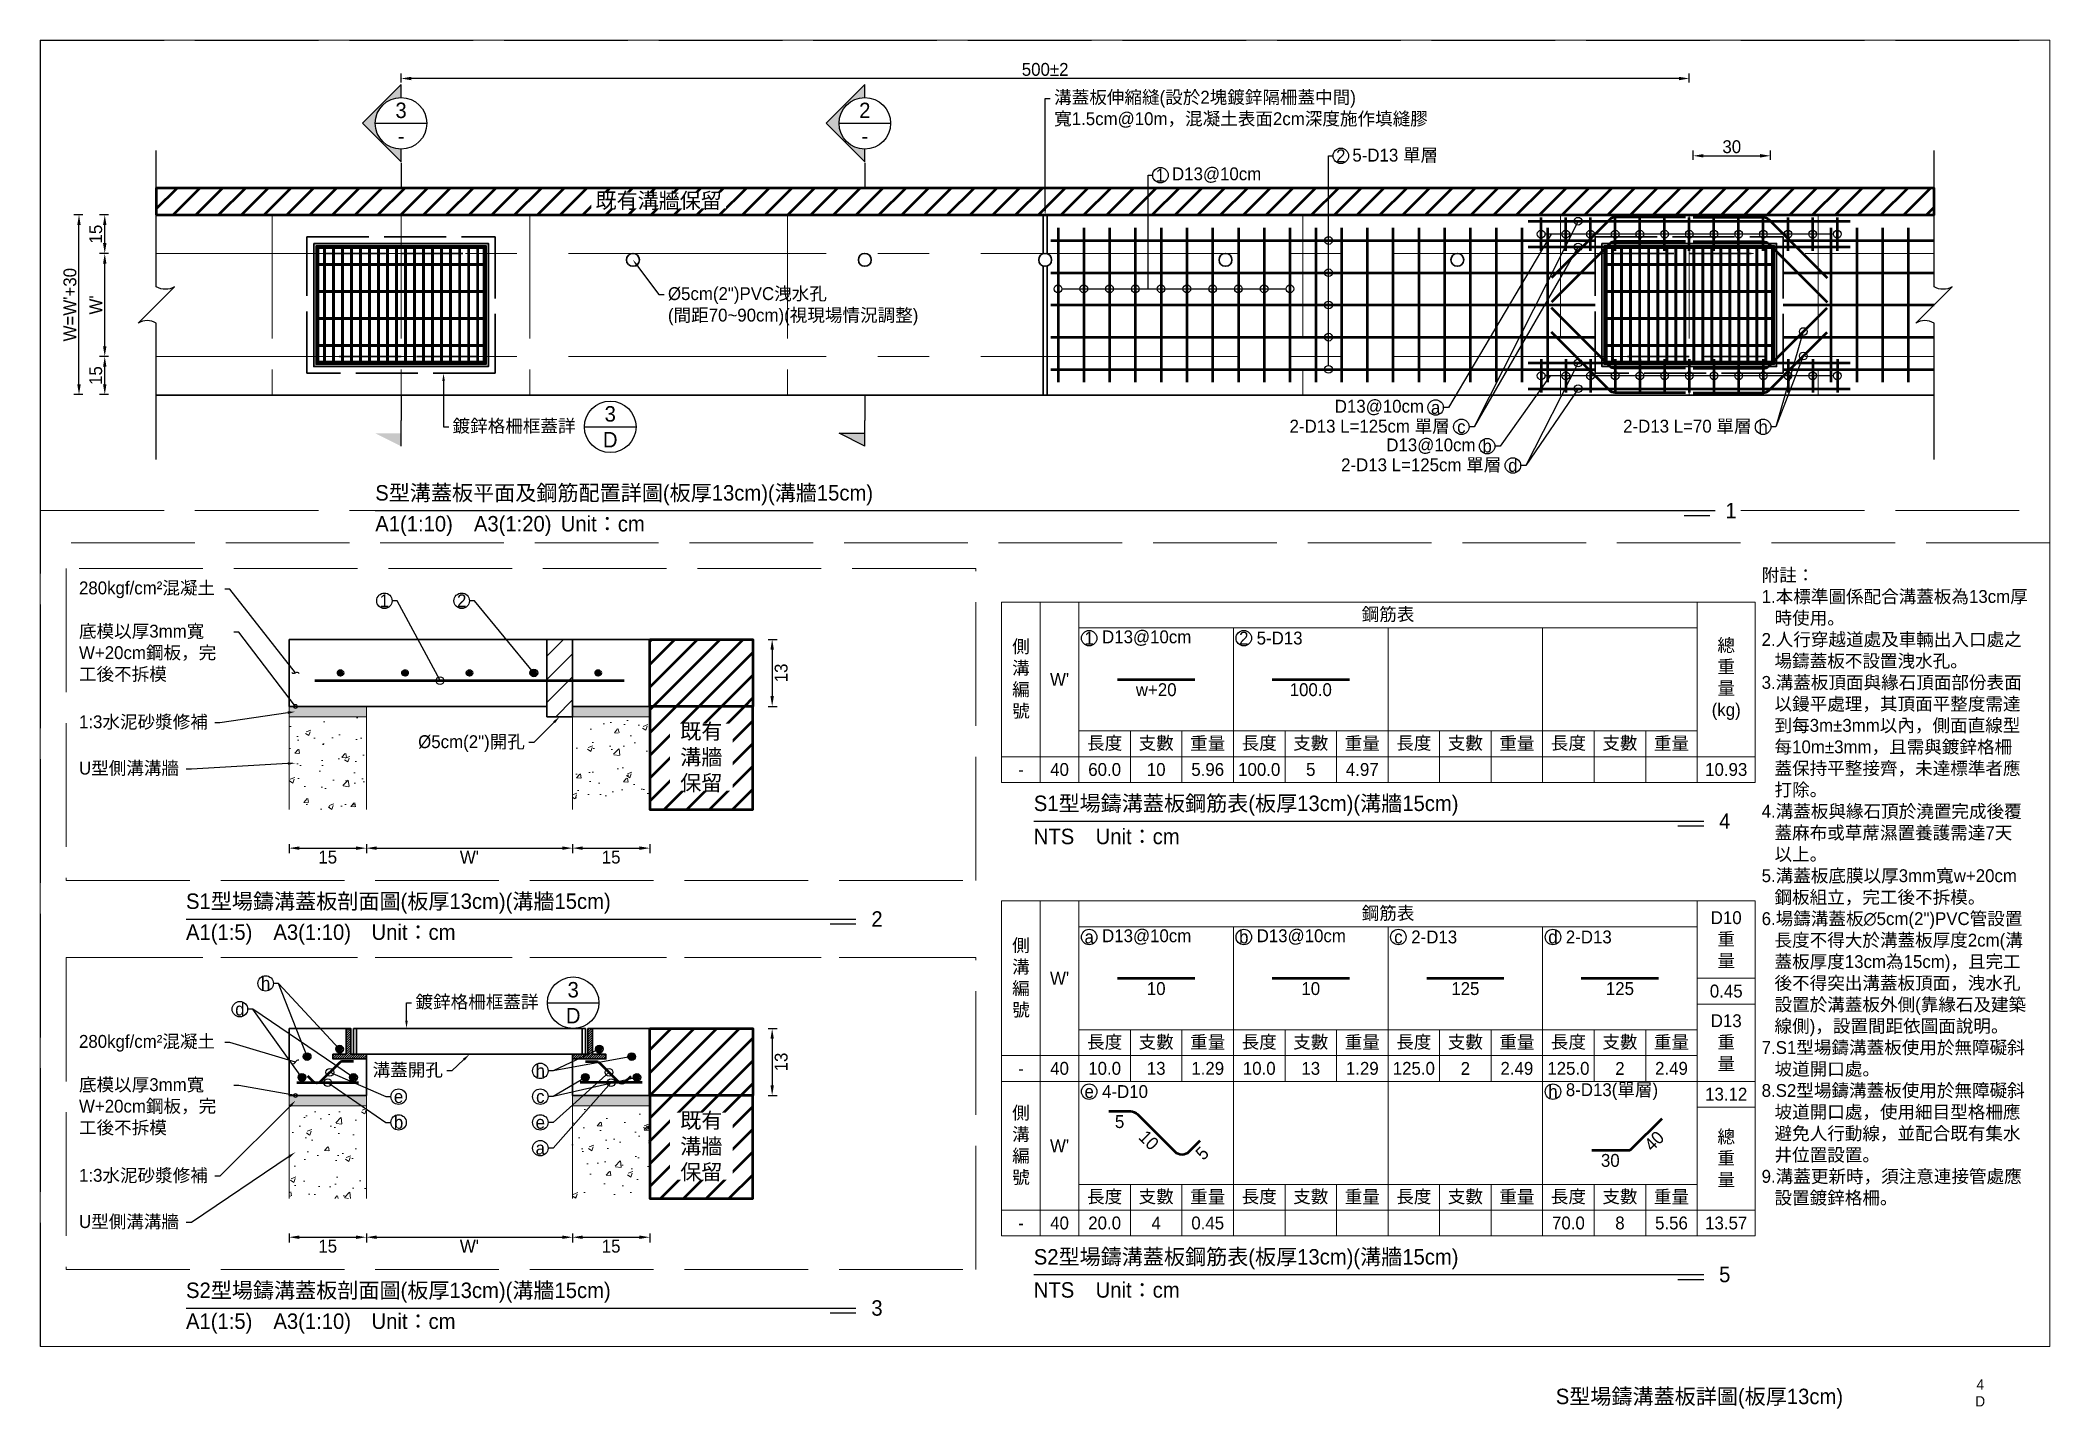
# Paper-space layout 'S型溝蓋(T13、W70)(保留)' of a CAD drawing. Extents: x 15 to 405, y 16 to 282.
# The model-space entities are those that its viewports show. They can reach past a viewport. Long polylines and large blocks are cut down to what shows.
import ezdxf
from ezdxf import colors
from ezdxf.entities.mleader import LeaderData, LeaderLine
from ezdxf.math import Vec2, Vec3

# ---------------------------------------------------------------- set-up
doc = ezdxf.new("R2010")
doc.units = 0
doc.header["$MEASUREMENT"] = 0
doc.linetypes.add('ACAD_ISO02W100', pattern=[15, 12, -3])
doc.linetypes.add('CENTERX2', pattern=[4, 2.5, -0.5, 0.5, -0.5])
for name, color, linetype, lineweight in [('一、1.基本-圖框', 7, 'Continuous', 20), ('一、3.基本-變更', 1, 'Continuous', 50), ('二、1.繪圖-既有設施', 8, 'Continuous', 20), ('二、2.繪圖-施作項目', 181, 'Continuous', 30), ('二、5.繪圖-鋼筋', 60, 'Continuous', 50), ('二、6.繪圖-其他施作項目', 35, 'Continuous', 30)]:
    doc.layers.add(name, color=color, linetype=linetype, lineweight=lineweight)
doc.layers.add('一、4.基本-隱藏', color=9, linetype='ACAD_ISO02W100', lineweight=20, plot=False)
doc.layers.add('三、1.文字-說明文字', color=2, linetype='Continuous')
doc.layers.add('三、3.文字-註解文字', color=2, linetype='Continuous')
doc.styles.add('次圖名(詳圖)', font='MS PGothic.ttf', dxfattribs={"height": 6})
doc.styles.add('註解文字', font='MS PGothic.ttf', dxfattribs={"height": 5})
doc.styles.add('註解文字(詳圖)', font='MS PGothic.ttf', dxfattribs={"height": 6})
doc.dimstyles.new('註解文字', dxfattribs={"dimtxt": 5, "dimasz": 4, "dimexe": 2, "dimexo": 2.5, "dimgap": 1, "dimtad": 2, "dimzin": 0, "dimdsep": 46, "dimtxsty": '註解文字', "dimcen": 0.1, "dimclrd": 144, "dimclre": 144, "dimclrt": 256, "dimadec": 0, "dimazin": 0, "dimtfac": 1, "dimtofl": 0, "dimtmove": 0, "dimatfit": 3, "dimfxl": 1.5, "dimfxlon": 1, "dimtolj": 1, "dimtzin": 0, "dimlwd": -1, "dimlwe": -1, "dimarcsym": 1})
pattern_1 = [(45, (-1106.2158, -3588.335), (-2.65165, 2.65165), []), (45, (-1105.332, -3588.335), (-2.65165, 2.65165), []), (45, (-1104.448, -3588.335), (-2.65165, 2.65165), []), (45, (-1103.564, -3588.335), (-2.65165, 2.65165), [])]
pattern_2 = [(45, (-606.2158, -3588.335), (-2.65165, 2.65165), []), (45, (-605.332, -3588.335), (-2.65165, 2.65165), []), (45, (-604.448, -3588.335), (-2.65165, 2.65165), []), (45, (-603.564, -3588.335), (-2.65165, 2.65165), [])]
pattern_3 = [(45, (-1038.1754, 491.5), (-4.419417, 4.419417), [])]

psp = doc.layouts.new('S型溝蓋(T13、W70)(保留)')

# ---------------------------------------------------------------- texts
at = {"layer": '一、1.基本-圖框', "attachment_point": 5, "style": '註解文字'}
for s, width, insert, char_height in [('S{\\fMS PGothic|b0|i0|c128|p34;型場鑄溝蓋板詳圖(板厚13cm)}', 59.65164, (337.25, 18.375), 3), ('4', 4.24831, (391.75, 21.125), 2), ('D', 7.40984, (391.75, 17.875), 2)]:
    psp.add_mtext_dynamic_manual_height_columns(s, width=width, gutter_width=15, heights=[0], dxfattribs=dict(at, insert=insert, char_height=char_height))

msp = doc.modelspace()

# ---------------------------------------------------------------- texts
at = {"layer": '一、1.基本-圖框', "char_height": 5, "attachment_point": 5, "style": '註解文字'}
for s, width, insert in [('{\\fMS PGothic|b0|i0|c128|p34;鋼筋表}', 128.86758, (482.241, -3912.296)), ('側溝編號', 5, (339.741, -3937.296)), ('總{\\fMS PGothic|b0|i0|c128|p34;重量(kg)}', 5, (613.491, -3937.296)), ("W'", 17.80786, (354.741, -3937.296)), ('{\\fMS PGothic|b0|i0|c128|p34;長度}', 17.80786, (372.241, -3962.296)), ('支數', 17.80786, (392.241, -3962.296)), ('重量', 17.80786, (412.241, -3962.296)), ('{\\fMS PGothic|b0|i0|c128|p34;長度}', 17.80786, (432.241, -3962.296)), ('支數', 17.80786, (452.241, -3962.296)), ('重量', 17.80786, (472.241, -3962.296)), ('{\\fMS PGothic|b0|i0|c128|p34;長度}', 17.80786, (492.241, -3962.296)), ('支數', 17.80786, (512.241, -3962.296)), ('重量', 17.80786, (532.241, -3962.296)), ('{\\fMS PGothic|b0|i0|c128|p34;長度}', 17.80786, (552.241, -3962.296)), ('支數', 17.80786, (572.241, -3962.296)), ('重量', 17.80786, (592.241, -3962.296)), ('{\\fMS PGothic|b0|i0|c128|p34;鋼筋表}', 128.86758, (482.241, -4028.296)), ('{\\fMS PGothic|b0|i0|c128|p34;D10\\P重量}', 5, (613.491, -4038.296)), ('側溝編號', 5, (339.741, -4053.296)), ("W'", 17.80786, (354.741, -4053.296)), ('{\\fMS PGothic|b0|i0|c128|p34;D13\\P重量}', 5, (613.491, -4078.296)), ('{\\fMS PGothic|b0|i0|c128|p34;長度}', 17.80786, (372.241, -4078.296)), ('支數', 17.80786, (392.241, -4078.296)), ('重量', 17.80786, (412.241, -4078.296)), ('{\\fMS PGothic|b0|i0|c128|p34;長度}', 17.80786, (432.241, -4078.296)), ('支數', 17.80786, (452.241, -4078.296)), ('重量', 17.80786, (472.241, -4078.296)), ('{\\fMS PGothic|b0|i0|c128|p34;長度}', 17.80786, (492.241, -4078.296)), ('支數', 17.80786, (512.241, -4078.296)), ('重量', 17.80786, (532.241, -4078.296)), ('{\\fMS PGothic|b0|i0|c128|p34;長度}', 17.80786, (552.241, -4078.296)), ('支數', 17.80786, (572.241, -4078.296)), ('重量', 17.80786, (592.241, -4078.296)), ('側溝編號', 5, (339.741, -4118.296)), ("W'", 17.80786, (354.741, -4118.296)), ('總重量', 5, (613.491, -4123.296)), ('{\\fMS PGothic|b0|i0|c128|p34;長度}', 17.80786, (372.241, -4138.296)), ('支數', 17.80786, (392.241, -4138.296)), ('重量', 17.80786, (412.241, -4138.296)), ('{\\fMS PGothic|b0|i0|c128|p34;長度}', 17.80786, (432.241, -4138.296)), ('支數', 17.80786, (452.241, -4138.296)), ('重量', 17.80786, (472.241, -4138.296)), ('{\\fMS PGothic|b0|i0|c128|p34;長度}', 17.80786, (492.241, -4138.296)), ('支數', 17.80786, (512.241, -4138.296)), ('重量', 17.80786, (532.241, -4138.296)), ('{\\fMS PGothic|b0|i0|c128|p34;長度}', 17.80786, (552.241, -4138.296)), ('支數', 17.80786, (572.241, -4138.296)), ('重量', 17.80786, (592.241, -4138.296))]:
    msp.add_mtext_dynamic_manual_height_columns(s, width=width, gutter_width=30, heights=[0], dxfattribs=dict(at, insert=insert))
at = {"layer": '三、1.文字-說明文字', "insert": (627.241, -3894.296), "char_height": 5, "attachment_point": 1, "style": '註解文字'}
msp.add_mtext_dynamic_manual_height_columns('{\\fMS PGothic|b0|i0|c128|p34;附註：\\P\\pi-5,l5;1.本標準圖係配合溝蓋板為13cm厚時使用。\\P2.人行穿越道處及車輛出入口處之場鑄蓋板不設置洩水孔。\\P3.溝蓋板頂面與緣石頂面部份表面以鏝平處理，其頂面平整度需達到每3m±3mm以\\fPMingLiU|b0|i0|c136|p18;內\\fMS PGothic|b0|i0|c128|p34;，側面直線型每10m±3mm，且需與鍍鋅格柵蓋保持平整接齊，未達標準者應打除。\\P4.溝蓋板與緣石頂於澆置完成後覆蓋麻布或草蓆濕置養護需達7天以上。\\P5.溝蓋板底膜以厚3mm寬w+20cm鋼板組立，完工後不拆模。\\P6.場鑄溝蓋板∅5cm(2")PVC管設置長度不得大於溝蓋板厚度2cm(溝蓋板厚度13cm為15cm)，且完工後不得突出溝蓋板頂面，洩水孔設置於溝蓋板外側(靠緣石及建築線側)，設置間距依圖面\\fPMingLiU|b0|i0|c136|p18;說\\fMS PGothic|b0|i0|c128|p34;明。\\P7.S1型場鑄溝蓋板使用於無障礙斜坡道開口處。\\P8.S2型場鑄溝蓋板使用於無障礙斜坡道開口處，使用細目型格柵應避免人行動線，並配合既有集水井位置設置。\\P9.溝蓋更新時，須注意連接管處應設置鍍鋅格柵。}', width=103.18814, gutter_width=30, heights=[0], dxfattribs=at)
at = {"layer": '三、3.文字-註解文字'}
for s, width, gutter_width, insert, char_height, attachment_point, style in [('3', 6.60394, 25, (99.145, -3716.489), 6, 5, '註解文字(詳圖)'), ('2', 6.60394, 25, (279.145, -3716.489), 6, 5, '註解文字(詳圖)'), ('-', 6.60394, 25, (99.145, -3726.489), 6, 5, '註解文字(詳圖)'), ('-', 6.60394, 25, (279.145, -3726.489), 6, 5, '註解文字(詳圖)'), ('2', 8.38231, 30, (463.895, -3734.102), 5, 5, '註解文字'), ('5-D13 單層', 42.88103, 30, (468.395, -3734.102), 5, 4, '註解文字'), ('1', 8.38231, 30, (393.895, -3741.602), 5, 5, '註解文字'), ('D13@10cm', 15.95159, 30, (398.395, -3741.602), 5, 4, '註解文字'), ('D13@10cm', 39.45942, 30, (496.192, -3831.796), 5, 6, '註解文字'), ('3', 6.60394, 25, (180.342, -3834.296), 6, 5, '註解文字(詳圖)'), ('2-D13 L=125cm 單層', 78.12323, 30, (506.192, -3839.296), 5, 6, '註解文字'), ('a', 8.38231, 30, (500.692, -3831.796), 5, 5, '註解文字'), ('2-D13 L=70 單層', 78.12323, 30, (623.309, -3839.296), 5, 6, '註解文字'), ('h', 8.38231, 30, (627.809, -3839.296), 5, 5, '註解文字'), ('D', 6.60394, 25, (180.342, -3844.296), 6, 5, '註解文字(詳圖)'), ('D13@10cm', 78.12323, 30, (516.192, -3846.796), 5, 6, '註解文字'), ('c', 8.38231, 30, (510.692, -3839.296), 5, 5, '註解文字'), ('b', 8.38231, 30, (520.692, -3846.796), 5, 5, '註解文字'), ('2-D13 L=125cm 單層', 78.12323, 30, (526.192, -3854.296), 5, 6, '註解文字'), ('d', 8.38231, 30, (530.692, -3854.296), 5, 5, '註解文字'), ('S{\\fMS PGothic|b0|i0|c128|p34;型溝蓋板平面及鋼筋配置詳圖(板厚13cm)}(溝牆15cm)', 215.37549, 15, (89.145, -3865.796), 6, 4, '次圖名(詳圖)'), ('1', 3, 15, (613.145, -3871.796), 6, 4, '次圖名(詳圖)'), ('A1(1:10)\u3000A3(1:20){\\fMS PGothic|b0|i0|c128|p34;^IUnit：cm}', 136.03259, 15, (89.145, -3877.796), 6, 4, '次圖名(詳圖)'), ('1', 8.38231, 30, (92.693, -3906.796), 5, 5, '註解文字'), ('2', 8.38231, 30, (122.693, -3906.796), 5, 5, '註解文字'), ('1', 8.38231, 30, (366.241, -3921.296), 5, 5, '註解文字'), ('{\\fMS PGothic|b0|i0|c128|p34;D13@1}0{\\fMS PGothic|b0|i0|c128|p34;cm}', 6.06582, 30, (371.241, -3921.296), 5, 4, '註解文字'), ('2', 8.38231, 30, (426.241, -3921.296), 5, 5, '註解文字'), ('5-D13', 6.06582, 30, (431.241, -3921.296), 5, 4, '註解文字'), ('{\\fMS PGothic|b0|i0|c128|p34;w+20}', 5.41119, 25, (392.241, -3938.796), 5, 2, '註解文字'), ('{\\fMS PGothic|b0|i0|c128|p34;100.0}', 5.41119, 25, (452.241, -3938.796), 5, 2, '註解文字'), ('40', 9.06048, 30, (354.741, -3972.296), 5, 5, '註解文字'), ('6{\\fMS PGothic|b0|i0|c128|p34;0.0}', 9.06048, 30, (372.241, -3972.296), 5, 5, '註解文字'), ('10', 9.06048, 30, (392.241, -3972.296), 5, 5, '註解文字'), ('5.96', 9.06048, 30, (412.241, -3972.296), 5, 5, '註解文字'), ('100.0', 9.06048, 30, (432.241, -3972.296), 5, 5, '註解文字'), ('5', 9.06048, 30, (452.241, -3972.296), 5, 5, '註解文字'), ('4.97', 9.06048, 30, (472.241, -3972.296), 5, 5, '註解文字'), ('10.93', 9.06048, 30, (613.491, -3972.296), 5, 5, '註解文字'), ('-', 9.06048, 30, (339.741, -3972.296), 5, 5, '註解文字'), ('S{\\fMS PGothic|b0|i0|c128|p34;1型場鑄溝蓋板鋼筋表(板厚13cm)}(溝牆15cm)', 215.37549, 15, (344.741, -3986.296), 6, 4, '次圖名(詳圖)'), ('4', 3, 15, (610.741, -3992.296), 6, 4, '次圖名(詳圖)'), ('NTS{\\fMS PGothic|b0|i0|c128|p34;^IUnit：cm}', 136.03259, 15, (344.741, -3998.296), 6, 4, '次圖名(詳圖)'), ('S{\\fMS PGothic|b0|i0|c128|p34;1型場鑄溝蓋板剖面圖(板厚13cm)}(溝牆15cm)', 215.37549, 15, (15.693, -4024.296), 6, 4, '次圖名(詳圖)'), ('{\\fMS PGothic|b0|i0|c128|p34;A1(1:}5{\\fMS PGothic|b0|i0|c128|p34;)\u3000A3(1:}1{\\fMS PGothic|b0|i0|c128|p34;0)^IUnit：cm}', 136.03259, 15, (15.693, -4036.296), 6, 4, '次圖名(詳圖)'), ('2', 3, 15, (281.693, -4030.296), 6, 4, '次圖名(詳圖)'), ('a', 8.38231, 30, (366.241, -4037.296), 5, 5, '註解文字'), ('{\\fMS PGothic|b0|i0|c128|p34;D13@1}0{\\fMS PGothic|b0|i0|c128|p34;cm}', 6.06582, 30, (371.241, -4037.296), 5, 4, '註解文字'), ('b', 8.38231, 30, (426.241, -4037.296), 5, 5, '註解文字'), ('{\\fMS PGothic|b0|i0|c128|p34;D13@1}0{\\fMS PGothic|b0|i0|c128|p34;cm}', 6.06582, 30, (431.241, -4037.296), 5, 4, '註解文字'), ('c', 8.38231, 30, (486.241, -4037.296), 5, 5, '註解文字'), ('2-D13', 6.06582, 30, (491.241, -4037.296), 5, 4, '註解文字'), ('d', 8.38231, 30, (546.241, -4037.296), 5, 5, '註解文字'), ('2-D13', 6.06582, 30, (551.241, -4037.296), 5, 4, '註解文字'), ('h', 8.38231, 30, (46.593, -4055.296), 5, 5, '註解文字'), ('3', 6.60394, 25, (165.961, -4057.796), 6, 5, '註解文字(詳圖)'), ('{\\fMS PGothic|b0|i0|c128|p34;10}', 5.41119, 25, (392.241, -4054.796), 5, 2, '註解文字'), ('{\\fMS PGothic|b0|i0|c128|p34;10}', 5.41119, 25, (452.241, -4054.796), 5, 2, '註解文字'), ('{\\fMS PGothic|b0|i0|c128|p34;125}', 5.41119, 25, (512.241, -4054.796), 5, 2, '註解文字'), ('{\\fMS PGothic|b0|i0|c128|p34;125}', 5.41119, 25, (572.241, -4054.796), 5, 2, '註解文字'), ('0.45', 9.06048, 30, (613.491, -4058.296), 5, 5, '註解文字'), ('d', 8.38231, 30, (36.593, -4065.296), 5, 5, '註解文字'), ('D', 6.60394, 25, (165.961, -4067.796), 6, 5, '註解文字(詳圖)'), ('h', 8.38231, 30, (153.193, -4089.24), 5, 5, '註解文字'), ('40', 9.06048, 30, (354.741, -4088.296), 5, 5, '註解文字'), ('10.0', 9.06048, 30, (372.241, -4088.296), 5, 5, '註解文字'), ('13', 9.06048, 30, (392.241, -4088.296), 5, 5, '註解文字'), ('1.29', 9.06048, 30, (412.241, -4088.296), 5, 5, '註解文字'), ('10.0', 9.06048, 30, (432.241, -4088.296), 5, 5, '註解文字'), ('13', 9.06048, 30, (452.241, -4088.296), 5, 5, '註解文字'), ('1.29', 9.06048, 30, (472.241, -4088.296), 5, 5, '註解文字'), ('125.0', 9.06048, 30, (492.241, -4088.296), 5, 5, '註解文字'), ('2', 9.06048, 30, (512.241, -4088.296), 5, 5, '註解文字'), ('2.49', 9.06048, 30, (532.241, -4088.296), 5, 5, '註解文字'), ('125.0', 9.06048, 30, (552.241, -4088.296), 5, 5, '註解文字'), ('2', 9.06048, 30, (572.241, -4088.296), 5, 5, '註解文字'), ('2.49', 9.06048, 30, (592.241, -4088.296), 5, 5, '註解文字'), ('-', 9.06048, 30, (339.741, -4088.296), 5, 5, '註解文字'), ('4-D10', 6.06582, 30, (371.241, -4097.296), 5, 4, '註解文字'), ('h', 8.38231, 30, (546.241, -4097.296), 5, 5, '註解文字'), ('8-D13(單層)', 38.07441, 30, (551.241, -4097.296), 5, 4, '註解文字'), ('e', 8.38231, 30, (98.193, -4099.24), 5, 5, '註解文字'), ('c', 8.38231, 30, (153.193, -4099.24), 5, 5, '註解文字'), ('e', 8.38231, 30, (366.241, -4097.296), 5, 5, '註解文字'), ('13.12', 9.06048, 30, (613.491, -4098.296), 5, 5, '註解文字'), ('b', 8.38231, 30, (98.193, -4109.24), 5, 5, '註解文字'), ('e', 8.38231, 30, (153.193, -4109.24), 5, 5, '註解文字'), ('{\\fMS PGothic|b0|i0|c128|p34;5}', 5.41119, 25, (378.041, -4106.424), 5, 2, '註解文字'), ('a', 8.38231, 30, (153.193, -4119.24), 5, 5, '註解文字'), ('{\\fMS PGothic|b0|i0|c128|p34;30}', 5.41119, 25, (568.506, -4121.477), 5, 2, '註解文字'), ('-', 9.06048, 30, (339.741, -4148.296), 5, 5, '註解文字'), ('40', 9.06048, 30, (354.741, -4148.296), 5, 5, '註解文字'), ('20.0', 9.06048, 30, (372.241, -4148.296), 5, 5, '註解文字'), ('4', 9.06048, 30, (392.241, -4148.296), 5, 5, '註解文字'), ('0.45', 9.06048, 30, (412.241, -4148.296), 5, 5, '註解文字'), ('70.0', 9.06048, 30, (552.241, -4148.296), 5, 5, '註解文字'), ('8', 9.06048, 30, (572.241, -4148.296), 5, 5, '註解文字'), ('5.56', 9.06048, 30, (592.241, -4148.296), 5, 5, '註解文字'), ('13.57', 9.06048, 30, (613.491, -4148.296), 5, 5, '註解文字'), ('S{\\fMS PGothic|b0|i0|c128|p34;2型場鑄溝蓋板鋼筋表(板厚13cm)}(溝牆15cm)', 215.37549, 15, (344.741, -4162.296), 6, 4, '次圖名(詳圖)'), ('S{\\fMS PGothic|b0|i0|c128|p34;2型場鑄溝蓋板剖面圖(板厚13cm)}(溝牆15cm)', 215.37549, 15, (15.693, -4175.296), 6, 4, '次圖名(詳圖)'), ('NTS{\\fMS PGothic|b0|i0|c128|p34;^IUnit：cm}', 136.03259, 15, (344.741, -4174.296), 6, 4, '次圖名(詳圖)'), ('5', 3, 15, (610.741, -4168.296), 6, 4, '次圖名(詳圖)'), ('3', 3, 15, (281.693, -4181.296), 6, 4, '次圖名(詳圖)'), ('{\\fMS PGothic|b0|i0|c128|p34;A1(1:}5{\\fMS PGothic|b0|i0|c128|p34;)\u3000A3(1:}1{\\fMS PGothic|b0|i0|c128|p34;0)^IUnit：cm}', 136.03259, 15, (15.693, -4187.296), 6, 4, '次圖名(詳圖)')]:
    msp.add_mtext_dynamic_manual_height_columns(s, width=width, gutter_width=gutter_width, heights=[0], dxfattribs=dict(at, insert=insert, char_height=char_height, attachment_point=attachment_point, style=style))
at = {"layer": '三、3.文字-註解文字', "char_height": 5, "attachment_point": 2, "style": '註解文字'}
for s, insert, rotation in [('{\\fMS PGothic|b0|i0|c128|p34;10}', (391.18, -4114.356), 314.931884), ('{\\fMS PGothic|b0|i0|c128|p34;40}', (583.742, -4114.673), 45.186816), ('{\\fMS PGothic|b0|i0|c128|p34;5}', (408.28, -4119.435), 45.416489)]:
    msp.add_mtext_dynamic_manual_height_columns(s, width=5.41119, gutter_width=25, heights=[0], dxfattribs=dict(at, insert=insert, rotation=rotation))

# ---------------------------------------------------------------- blocks, each defined once
blk = doc.blocks.new('*D54')
at = {"layer": 'Defpoints', "color": 0, "transparency": 16777216}
for p in [(-15.85, -3756.99), (4.15, -3756.99), (4.15, -3771.99)]:
    blk.add_point(p, dxfattribs=at)
at = {"layer": '三、3.文字-註解文字', "color": 144, "transparency": 16777216}
for p, q in [((-14.35, -3756.99), (-17.85, -3756.99)), ((-15.85, -3767.99), (-15.85, -3760.99)), ((-14.35, -3771.99), (-17.85, -3771.99))]:
    blk.add_line(p, q, dxfattribs=at)
for points in [[(-16.52, -3760.99), (-15.19, -3760.99), (-15.85, -3756.99)], [(-16.52, -3767.99), (-15.19, -3767.99), (-15.85, -3771.99)]]:
    blk.add_solid(points, dxfattribs=at)
at = {"layer": '三、3.文字-註解文字', "transparency": 16777216, "insert": (-19.35, -3764.49), "char_height": 5, "attachment_point": 5, "rotation": 90, "style": '註解文字'}
blk.add_mtext('\\A1;15', dxfattribs=at)
blk = doc.blocks.new('*D55')
at = {"layer": 'Defpoints', "color": 0, "transparency": 16777216}
for p in [(-15.85, -3771.99), (4.15, -3771.99), (4.15, -3811.99)]:
    blk.add_point(p, dxfattribs=at)
at = {"layer": '三、3.文字-註解文字', "color": 144, "transparency": 16777216}
for p, q in [((-14.35, -3771.99), (-17.85, -3771.99)), ((-15.85, -3807.99), (-15.85, -3775.99)), ((-14.35, -3811.99), (-17.85, -3811.99))]:
    blk.add_line(p, q, dxfattribs=at)
for points in [[(-16.52, -3775.99), (-15.19, -3775.99), (-15.85, -3771.99)], [(-16.52, -3807.99), (-15.19, -3807.99), (-15.85, -3811.99)]]:
    blk.add_solid(points, dxfattribs=at)
at = {"layer": '三、3.文字-註解文字', "transparency": 16777216, "insert": (-19.35, -3791.99), "char_height": 5, "attachment_point": 5, "rotation": 90, "style": '註解文字'}
blk.add_mtext("\\A1;W'", dxfattribs=at)
blk = doc.blocks.new('*D56')
at = {"layer": 'Defpoints', "color": 0, "transparency": 16777216}
for p in [(-15.85, -3811.99), (4.15, -3811.99), (4.15, -3826.8)]:
    blk.add_point(p, dxfattribs=at)
at = {"layer": '三、3.文字-註解文字', "color": 144, "transparency": 16777216}
for p, q in [((-14.35, -3811.99), (-17.85, -3811.99)), ((-15.85, -3822.8), (-15.85, -3815.99)), ((-14.35, -3826.8), (-17.85, -3826.8))]:
    blk.add_line(p, q, dxfattribs=at)
for points in [[(-16.52, -3815.99), (-15.19, -3815.99), (-15.85, -3811.99)], [(-16.52, -3822.8), (-15.19, -3822.8), (-15.85, -3826.8)]]:
    blk.add_solid(points, dxfattribs=at)
at = {"layer": '三、3.文字-註解文字', "transparency": 16777216, "insert": (-19.35, -3819.39), "char_height": 5, "attachment_point": 5, "rotation": 90, "style": '註解文字'}
blk.add_mtext('\\A1;15', dxfattribs=at)
blk = doc.blocks.new('*D57')
at = {"layer": 'Defpoints', "color": 0, "transparency": 16777216}
for p in [(-25.85, -3756.99), (4.15, -3756.99), (4.15, -3826.8)]:
    blk.add_point(p, dxfattribs=at)
at = {"layer": '三、3.文字-註解文字', "color": 144, "transparency": 16777216}
for p, q in [((-24.35, -3756.99), (-27.85, -3756.99)), ((-25.85, -3822.8), (-25.85, -3760.99)), ((-24.35, -3826.8), (-27.85, -3826.8))]:
    blk.add_line(p, q, dxfattribs=at)
for points in [[(-26.52, -3760.99), (-25.19, -3760.99), (-25.85, -3756.99)], [(-26.52, -3822.8), (-25.19, -3822.8), (-25.85, -3826.8)]]:
    blk.add_solid(points, dxfattribs=at)
at = {"layer": '三、3.文字-註解文字', "transparency": 16777216, "insert": (-29.35, -3791.89), "char_height": 5, "attachment_point": 5, "rotation": 90, "style": '註解文字'}
blk.add_mtext("\\A1;{\\fMS PGothic|b0|i0|c128|p34;W=}W'{\\fMS PGothic|b0|i0|c128|p34;+30}", dxfattribs=at)
blk = doc.blocks.new('_None')
blk = doc.blocks.new('_Small')
at = {"color": 0, "linetype": 'ByBlock', "lineweight": -2}
blk.add_circle((0, 0), 0.25, dxfattribs=at)
blk = doc.blocks.new('*D16')
at = {"layer": 'Defpoints', "color": 0, "transparency": 16777216}
for p in [(99.15, -3704.1), (99.15, -3756.99), (599.15, -3756.99)]:
    blk.add_point(p, dxfattribs=at)
at = {"layer": '三、3.文字-註解文字', "color": 144, "transparency": 16777216}
for p, q in [((99.15, -3705.6), (99.15, -3702.1)), ((595.15, -3704.1), (103.15, -3704.1)), ((599.15, -3705.6), (599.15, -3702.1))]:
    blk.add_line(p, q, dxfattribs=at)
for points in [[(103.15, -3703.44), (103.15, -3704.77), (99.15, -3704.1)], [(595.15, -3703.44), (595.15, -3704.77), (599.15, -3704.1)]]:
    blk.add_solid(points, dxfattribs=at)
at = {"layer": '三、3.文字-註解文字', "transparency": 16777216, "insert": (349.15, -3700.6), "char_height": 5, "attachment_point": 5, "style": '註解文字'}
blk.add_mtext('\\A1;500±2', dxfattribs=at)
blk = doc.blocks.new('*D58')
at = {"layer": 'Defpoints', "color": 0, "linetype": 'Continuous', "transparency": 16777216}
for p in [(630.65, -3734.1), (600.65, -3757.91), (630.65, -3757.91)]:
    blk.add_point(p, dxfattribs=at)
at = {"layer": '三、3.文字-註解文字', "color": 144, "transparency": 16777216}
for p, q in [((600.65, -3735.6), (600.65, -3732.1)), ((604.65, -3734.1), (626.65, -3734.1)), ((630.65, -3735.6), (630.65, -3732.1))]:
    blk.add_line(p, q, dxfattribs=at)
at = {"layer": '三、3.文字-註解文字', "color": 144, "linetype": 'Continuous', "transparency": 16777216}
for points in [[(604.65, -3733.44), (604.65, -3734.77), (600.65, -3734.1)], [(626.65, -3733.44), (626.65, -3734.77), (630.65, -3734.1)]]:
    blk.add_solid(points, dxfattribs=at)
at = {"layer": '三、3.文字-註解文字', "linetype": 'Continuous', "transparency": 16777216, "insert": (615.65, -3730.6), "char_height": 5, "attachment_point": 5, "style": '註解文字'}
blk.add_mtext('\\A1;30', dxfattribs=at)
blk = doc.blocks.new('_Integral')
at = {"color": 0, "linetype": 'ByBlock', "lineweight": -2}
for centre, start, end in [((0.44, -0.09), 102, 168), ((-0.44, 0.09), 282, 348)]:
    blk.add_arc(centre, 0.454, start, end, dxfattribs=at)
blk = doc.blocks.new('*D59')
at = {"layer": 'Defpoints', "color": 0, "transparency": 16777216}
for p in [(55.69, -3987.8), (85.69, -3987.8), (85.69, -4002.8)]:
    blk.add_point(p, dxfattribs=at)
at = {"layer": '三、3.文字-註解文字', "color": 144, "transparency": 16777216}
for p, q in [((55.69, -4001.3), (55.69, -4004.8)), ((85.69, -4001.3), (85.69, -4004.8)), ((59.69, -4002.8), (81.69, -4002.8))]:
    blk.add_line(p, q, dxfattribs=at)
for points in [[(59.69, -4002.13), (59.69, -4003.46), (55.69, -4002.8)], [(81.69, -4002.13), (81.69, -4003.46), (85.69, -4002.8)]]:
    blk.add_solid(points, dxfattribs=at)
at = {"layer": '三、3.文字-註解文字', "transparency": 16777216, "insert": (70.69, -4006.3), "char_height": 5, "attachment_point": 5, "style": '註解文字'}
blk.add_mtext('\\A1;15', dxfattribs=at)
blk = doc.blocks.new('*D60')
at = {"layer": 'Defpoints', "color": 0, "transparency": 16777216}
for p in [(85.69, -3987.8), (165.69, -3987.8), (165.69, -4002.8)]:
    blk.add_point(p, dxfattribs=at)
at = {"layer": '三、3.文字-註解文字', "color": 144, "transparency": 16777216}
for p, q in [((85.69, -4001.3), (85.69, -4004.8)), ((165.69, -4001.3), (165.69, -4004.8)), ((89.69, -4002.8), (161.69, -4002.8))]:
    blk.add_line(p, q, dxfattribs=at)
for points in [[(89.69, -4002.13), (89.69, -4003.46), (85.69, -4002.8)], [(161.69, -4002.13), (161.69, -4003.46), (165.69, -4002.8)]]:
    blk.add_solid(points, dxfattribs=at)
at = {"layer": '三、3.文字-註解文字', "transparency": 16777216, "insert": (125.69, -4006.3), "char_height": 5, "attachment_point": 5, "style": '註解文字'}
blk.add_mtext("\\A1;W'", dxfattribs=at)
blk = doc.blocks.new('*D61')
at = {"layer": 'Defpoints', "color": 0, "transparency": 16777216}
for p in [(165.69, -3987.8), (195.69, -3987.8), (195.69, -4002.8)]:
    blk.add_point(p, dxfattribs=at)
at = {"layer": '三、3.文字-註解文字', "color": 144, "transparency": 16777216}
for p, q in [((165.69, -4001.3), (165.69, -4004.8)), ((195.69, -4001.3), (195.69, -4004.8)), ((169.69, -4002.8), (191.69, -4002.8))]:
    blk.add_line(p, q, dxfattribs=at)
for points in [[(169.69, -4002.13), (169.69, -4003.46), (165.69, -4002.8)], [(191.69, -4002.13), (191.69, -4003.46), (195.69, -4002.8)]]:
    blk.add_solid(points, dxfattribs=at)
at = {"layer": '三、3.文字-註解文字', "transparency": 16777216, "insert": (180.69, -4006.3), "char_height": 5, "attachment_point": 5, "style": '註解文字'}
blk.add_mtext('\\A1;15', dxfattribs=at)
blk = doc.blocks.new('*D62')
at = {"layer": 'Defpoints', "color": 0, "transparency": 16777216}
for p in [(235.69, -3921.8), (235.69, -3947.8), (243.19, -3947.8)]:
    blk.add_point(p, dxfattribs=at)
at = {"layer": '三、3.文字-註解文字', "color": 144, "transparency": 16777216}
for p, q in [((241.69, -3921.8), (245.19, -3921.8)), ((243.19, -3925.8), (243.19, -3943.8)), ((241.69, -3947.8), (245.19, -3947.8))]:
    blk.add_line(p, q, dxfattribs=at)
for points in [[(242.53, -3925.8), (243.86, -3925.8), (243.19, -3921.8)], [(242.53, -3943.8), (243.86, -3943.8), (243.19, -3947.8)]]:
    blk.add_solid(points, dxfattribs=at)
at = {"layer": '三、3.文字-註解文字', "transparency": 16777216, "insert": (246.69, -3934.8), "char_height": 5, "attachment_point": 5, "rotation": 90, "style": '註解文字'}
blk.add_mtext('\\A1;13', dxfattribs=at)
blk = doc.blocks.new('*D63')
at = {"layer": 'Defpoints', "color": 0, "transparency": 16777216}
for p in [(55.69, -4138.8), (85.69, -4138.8), (85.69, -4153.8)]:
    blk.add_point(p, dxfattribs=at)
at = {"layer": '三、3.文字-註解文字', "color": 144, "transparency": 16777216}
for p, q in [((55.69, -4152.3), (55.69, -4155.8)), ((59.69, -4153.8), (81.69, -4153.8)), ((85.69, -4152.3), (85.69, -4155.8))]:
    blk.add_line(p, q, dxfattribs=at)
for points in [[(59.69, -4153.13), (59.69, -4154.46), (55.69, -4153.8)], [(81.69, -4153.13), (81.69, -4154.46), (85.69, -4153.8)]]:
    blk.add_solid(points, dxfattribs=at)
at = {"layer": '三、3.文字-註解文字', "transparency": 16777216, "insert": (70.69, -4157.3), "char_height": 5, "attachment_point": 5, "style": '註解文字'}
blk.add_mtext('\\A1;15', dxfattribs=at)
blk = doc.blocks.new('*D64')
at = {"layer": 'Defpoints', "color": 0, "transparency": 16777216}
for p in [(85.69, -4138.8), (165.69, -4138.8), (165.69, -4153.8)]:
    blk.add_point(p, dxfattribs=at)
at = {"layer": '三、3.文字-註解文字', "color": 144, "transparency": 16777216}
for p, q in [((85.69, -4152.3), (85.69, -4155.8)), ((89.69, -4153.8), (161.69, -4153.8)), ((165.69, -4152.3), (165.69, -4155.8))]:
    blk.add_line(p, q, dxfattribs=at)
for points in [[(89.69, -4153.13), (89.69, -4154.46), (85.69, -4153.8)], [(161.69, -4153.13), (161.69, -4154.46), (165.69, -4153.8)]]:
    blk.add_solid(points, dxfattribs=at)
at = {"layer": '三、3.文字-註解文字', "transparency": 16777216, "insert": (125.69, -4157.3), "char_height": 5, "attachment_point": 5, "style": '註解文字'}
blk.add_mtext("\\A1;W'", dxfattribs=at)
blk = doc.blocks.new('*D65')
at = {"layer": 'Defpoints', "color": 0, "transparency": 16777216}
for p in [(165.69, -4138.8), (195.69, -4138.8), (195.69, -4153.8)]:
    blk.add_point(p, dxfattribs=at)
at = {"layer": '三、3.文字-註解文字', "color": 144, "transparency": 16777216}
for p, q in [((165.69, -4152.3), (165.69, -4155.8)), ((169.69, -4153.8), (191.69, -4153.8)), ((195.69, -4152.3), (195.69, -4155.8))]:
    blk.add_line(p, q, dxfattribs=at)
for points in [[(169.69, -4153.13), (169.69, -4154.46), (165.69, -4153.8)], [(191.69, -4153.13), (191.69, -4154.46), (195.69, -4153.8)]]:
    blk.add_solid(points, dxfattribs=at)
at = {"layer": '三、3.文字-註解文字', "transparency": 16777216, "insert": (180.69, -4157.3), "char_height": 5, "attachment_point": 5, "style": '註解文字'}
blk.add_mtext('\\A1;15', dxfattribs=at)
blk = doc.blocks.new('*D66')
at = {"layer": 'Defpoints', "color": 0, "transparency": 16777216}
for p in [(235.69, -4072.8), (235.69, -4098.8), (243.19, -4098.8)]:
    blk.add_point(p, dxfattribs=at)
at = {"layer": '三、3.文字-註解文字', "color": 144, "transparency": 16777216}
for p, q in [((241.69, -4072.8), (245.19, -4072.8)), ((243.19, -4076.8), (243.19, -4094.8)), ((241.69, -4098.8), (245.19, -4098.8))]:
    blk.add_line(p, q, dxfattribs=at)
for points in [[(242.53, -4076.8), (243.86, -4076.8), (243.19, -4072.8)], [(242.53, -4094.8), (243.86, -4094.8), (243.19, -4098.8)]]:
    blk.add_solid(points, dxfattribs=at)
at = {"layer": '三、3.文字-註解文字', "transparency": 16777216, "insert": (246.69, -4085.8), "char_height": 5, "attachment_point": 5, "rotation": 90, "style": '註解文字'}
blk.add_mtext('\\A1;13', dxfattribs=at)

# ---------------------------------------------------------------- dimensions: what is measured, and where the dimension line sits
at = {"layer": '三、3.文字-註解文字'}
for base, p1, p2, text, picture, middle in [((99.145, -3704.102), (599.145, -3756.989), (99.145, -3756.989), '500±2', '*D16', (349.145, -3700.602)), ((85.693, -4002.796), (55.693, -3987.796), (85.693, -3987.796), '15', '*D59', (70.693, -4006.296)), ((165.693, -4002.796), (85.693, -3987.796), (165.693, -3987.796), "W'", '*D60', (125.693, -4006.296)), ((195.693, -4002.796), (165.693, -3987.796), (195.693, -3987.796), '15', '*D61', (180.693, -4006.296)), ((85.693, -4153.796), (55.693, -4138.796), (85.693, -4138.796), '15', '*D63', (70.693, -4157.296)), ((165.693, -4153.796), (85.693, -4138.796), (165.693, -4138.796), "W'", '*D64', (125.693, -4157.296)), ((195.693, -4153.796), (165.693, -4138.796), (195.693, -4138.796), '15', '*D65', (180.693, -4157.296))]:
    dim = msp.add_linear_dim(base=base, p1=p1, p2=p2, text=text, dimstyle='註解文字', dxfattribs=at)
    dim.commit()
    dim.dimension.update_dxf_attribs({"geometry": picture, "text_midpoint": middle})
at = {"layer": '三、3.文字-註解文字', "linetype": 'Continuous'}
dim = msp.add_linear_dim(base=(630.645, -3734.102), p1=(600.645, -3757.909), p2=(630.645, -3757.909), text='30', dimstyle='註解文字', dxfattribs=at)
dim.commit()
dim.dimension.update_dxf_attribs({"geometry": '*D58', "text_midpoint": (615.645, -3730.602)})
at = {"layer": '三、3.文字-註解文字'}
for base, p1, p2, text, picture, middle in [((-25.855, -3756.989), (4.145, -3826.796), (4.145, -3756.989), "{\\fMS PGothic|b0|i0|c128|p34;W=}W'{\\fMS PGothic|b0|i0|c128|p34;+30}", '*D57', (-29.355, -3791.893)), ((-15.855, -3756.989), (4.145, -3771.989), (4.145, -3756.989), '15', '*D54', (-19.355, -3764.489)), ((-15.855, -3771.989), (4.145, -3811.989), (4.145, -3771.989), "W'", '*D55', (-19.355, -3791.989)), ((-15.855, -3811.989), (4.145, -3826.796), (4.145, -3811.989), '15', '*D56', (-19.355, -3819.393)), ((243.193, -3947.796), (235.693, -3921.796), (235.693, -3947.796), '13', '*D62', (246.693, -3934.796)), ((243.193, -4098.796), (235.693, -4072.796), (235.693, -4098.796), '13', '*D66', (246.693, -4085.796))]:
    dim = msp.add_linear_dim(base=base, p1=p1, p2=p2, angle=90, text=text, dimstyle='註解文字', dxfattribs=at)
    dim.commit()
    dim.dimension.update_dxf_attribs({"geometry": picture, "text_midpoint": middle})

# ---------------------------------------------------------------- hatches: boundary and pattern name
at = {"layer": '一、3.基本-變更', "linetype": 'Continuous'}
h = msp.add_hatch(dxfattribs=at)
h.set_pattern_fill('ANSI31', color=256, scale=50)
h.set_pattern_definition([(45, (-1657.716, -42.5035), (-4.419417, 4.419417), [])])
h.paths.add_polyline_path([(694.145, -3746.602), (4.145, -3746.602), (4.145, -3756.989), (694.145, -3756.989)])
h = msp.add_hatch(dxfattribs=at)
h.set_pattern_fill('ANSI31', color=256, scale=50)
h.set_pattern_definition(pattern_3)
h.paths.add_polyline_path([(235.693, -3921.796), (195.693, -3921.796), (195.693, -3947.796), (235.693, -3947.796)])
h = msp.add_hatch(dxfattribs=at)
h.set_pattern_fill('ANSI31', color=256, scale=50)
h.set_pattern_definition(pattern_3)
h.paths.add_polyline_path([(195.693, -3987.796), (235.693, -3987.796), (235.693, -3947.796), (195.693, -3947.796)])
h = msp.add_hatch(dxfattribs=at)
h.set_pattern_fill('ANSI31', color=256, scale=50)
h.set_pattern_definition([(45, (-1278.1754, 340.5), (-4.419417, 4.419417), [])])
h.paths.add_polyline_path([(235.693, -4072.796), (195.693, -4072.796), (195.693, -4098.796), (235.693, -4098.796)])
h.paths.add_polyline_path([(235.693, -4098.796), (195.693, -4098.796), (195.693, -4138.796), (235.693, -4138.796)])
at = {"layer": '三、3.文字-註解文字'}
h = msp.add_hatch(color=256, dxfattribs=at)
h.dxf.hatch_style = 1
h.paths.add_polyline_path([(99.145, -3706.489), (84.145, -3721.489), (99.145, -3736.489), (99.145, -3731.489, -0.4142136), (89.145, -3721.489, -0.4142136), (99.145, -3711.489)])
h = msp.add_hatch(color=256, dxfattribs=at)
h.dxf.hatch_style = 1
h.paths.add_polyline_path([(279.145, -3706.489), (264.145, -3721.489), (279.145, -3736.489), (279.145, -3731.489, -0.4142136), (269.145, -3721.489, -0.4142136), (279.145, -3711.489)])
h = msp.add_hatch(color=256, dxfattribs=at)
h.dxf.hatch_style = 1
h.paths.add_polyline_path([(89.145, -3841.796), (99.145, -3846.796), (99.145, -3841.796)])
h = msp.add_hatch(color=256, dxfattribs=at)
h.dxf.hatch_style = 1
h.paths.add_polyline_path([(269.145, -3841.796), (279.145, -3846.796), (279.145, -3841.796)])
at = {"layer": '二、1.繪圖-既有設施'}
h = msp.add_hatch(dxfattribs=at)
h.set_pattern_fill('CROSS', color=256, scale=0.2)
h.set_pattern_definition([(0, (-455083.2273, -668877.5251), (1.27, 1.27), [0.635, -1.905]), (90, (-455082.9098, -668877.8426), (-1.27, 1.27), [0.635, -1.905])])
h.paths.add_polyline_path([(85.693, -3947.796), (55.693, -3947.796), (55.693, -3951.796), (85.693, -3951.796)])
h.paths.add_polyline_path([(195.693, -3947.796), (165.693, -3947.796), (165.693, -3951.796), (195.693, -3951.796)])
h = msp.add_hatch(dxfattribs=at)
h.set_pattern_fill('AR-CONC', color=256, scale=0.1)
h.set_pattern_definition([(50, (-455083.227, -668877.525), (18.2184669, -1.59390855), [1.905, -20.955]), (355, (-455083.227, -668877.525), (-3.52434214, 19.10568452), [1.524, -16.7640584]), (100.4514447, (-455081.709, -668877.658), (14.6941247, 17.5117752), [1.6190009, -17.80902446]), (46.1842, (-455083.227, -668872.445), (27.1079041, -4.2042328), [2.8575, -31.4325]), (96.6355576, (-455080.968, -668872.795), (23.7404134, 24.7426125), [2.4285023, -26.7135608]), (351.184151, (-455083.227, -668872.445), (23.7404134, 24.7426125), [2.2859967, -25.1459732]), (21, (-455080.687, -668873.715), (15.16143913, -10.22651982), [1.905, -20.955]), (326, (-455080.687, -668873.715), (6.18020283, 18.4187966), [1.524, -16.764]), (71.451445, (-455079.424, -668874.567), (21.34164193, 8.1922769), [1.6190009, -17.80899376]), (37.5, (-455083.227, -668877.525), (0.308860325, 8.455503887), [0, -16.5608, 0, -17.018, 0, -16.8275]), (7.5, (-455083.227, -668877.525), (6.68196625, 10.01805748), [0, -9.7028, 0, -16.1798, 0, -6.4135]), (327.5, (-455088.8915, -668877.525), (13.559059517, -0.5728744), [0, -6.35, 0, -19.812, 0, -26.289]), (317.5, (-455091.431, -668877.525), (14.81291814, 2.5426491), [0, -8.255, 0, -13.1572, 0, -18.669])])
h.paths.add_polyline_path([(85.693, -3951.796), (55.693, -3951.796), (55.693, -3987.796), (85.693, -3987.796)])
h.paths.add_polyline_path([(195.693, -3951.796), (165.693, -3951.796), (165.693, -3987.796), (195.693, -3987.796)])
h = msp.add_hatch(dxfattribs=at)
h.set_pattern_fill('CROSS', color=256, scale=0.2)
h.set_pattern_definition([(0, (-455323.2273, -669028.5251), (1.27, 1.27), [0.635, -1.905]), (90, (-455322.9098, -669028.8426), (-1.27, 1.27), [0.635, -1.905])])
h.paths.add_polyline_path([(85.693, -4098.796), (55.693, -4098.796), (55.693, -4102.796), (85.693, -4102.796)])
h.paths.add_polyline_path([(195.693, -4098.796), (165.693, -4098.796), (165.693, -4102.796), (195.693, -4102.796)])
h = msp.add_hatch(dxfattribs=at)
h.set_pattern_fill('AR-CONC', color=256, scale=0.1)
h.set_pattern_definition([(50, (-455323.227, -669028.525), (18.2184669, -1.59390855), [1.905, -20.955]), (355, (-455323.227, -669028.525), (-3.52434214, 19.10568452), [1.524, -16.7640584]), (100.4514447, (-455321.709, -669028.658), (14.6941247, 17.5117752), [1.6190009, -17.80902446]), (46.1842, (-455323.227, -669023.445), (27.1079041, -4.2042328), [2.8575, -31.4325]), (96.6355576, (-455320.968, -669023.795), (23.7404134, 24.7426125), [2.4285023, -26.7135608]), (351.184151, (-455323.227, -669023.445), (23.7404134, 24.7426125), [2.2859967, -25.1459732]), (21, (-455320.687, -669024.715), (15.16143913, -10.22651982), [1.905, -20.955]), (326, (-455320.687, -669024.715), (6.18020283, 18.4187966), [1.524, -16.764]), (71.451445, (-455319.424, -669025.567), (21.34164193, 8.1922769), [1.6190009, -17.80899376]), (37.5, (-455323.227, -669028.525), (0.308860325, 8.455503887), [0, -16.5608, 0, -17.018, 0, -16.8275]), (7.5, (-455323.227, -669028.525), (6.68196625, 10.01805748), [0, -9.7028, 0, -16.1798, 0, -6.4135]), (327.5, (-455328.8915, -669028.525), (13.559059517, -0.5728744), [0, -6.35, 0, -19.812, 0, -26.289]), (317.5, (-455331.431, -669028.525), (14.81291814, 2.5426491), [0, -8.255, 0, -13.1572, 0, -18.669])])
h.paths.add_polyline_path([(85.693, -4102.796), (55.693, -4102.796), (55.693, -4138.796), (85.693, -4138.796)])
h.paths.add_polyline_path([(195.693, -4102.796), (165.693, -4102.796), (165.693, -4138.796), (195.693, -4138.796)])
at = {"layer": '二、5.繪圖-鋼筋'}
h = msp.add_hatch(color=256, dxfattribs=at)
h.dxf.hatch_style = 1
h.paths.add_polyline_path([(74.693, -3934.796, 1), (76.693, -3934.796, 1)])
h = msp.add_hatch(color=256, dxfattribs=at)
h.dxf.hatch_style = 1
h.paths.add_polyline_path([(99.693, -3934.796, 1), (101.693, -3934.796, 1)])
h = msp.add_hatch(color=256, dxfattribs=at)
h.dxf.hatch_style = 1
h.paths.add_polyline_path([(124.693, -3934.796, 1), (126.693, -3934.796, 1)])
h = msp.add_hatch(color=256, dxfattribs=at)
h.dxf.hatch_style = 1
h.paths.add_polyline_path([(149.693, -3934.796, 1), (151.693, -3934.796, 1)])
h = msp.add_hatch(color=256, dxfattribs=at)
h.dxf.hatch_style = 1
h.paths.add_polyline_path([(174.693, -3934.796, 1), (176.693, -3934.796, 1)])
h = msp.add_hatch(color=256, dxfattribs=at)
h.dxf.hatch_style = 1
h.paths.add_polyline_path([(61.693, -4083.696, 1), (63.693, -4083.696, 1)])
h = msp.add_hatch(color=256, dxfattribs=at)
h.dxf.hatch_style = 1
h.paths.add_polyline_path([(74.293, -4080.796, 1), (76.293, -4080.796, 1)])
h = msp.add_hatch(color=256, dxfattribs=at)
h.dxf.hatch_style = 1
h.paths.add_polyline_path([(175.093, -4080.796, 1), (177.093, -4080.796, 1)])
h = msp.add_hatch(color=256, dxfattribs=at)
h.dxf.hatch_style = 1
h.paths.add_polyline_path([(187.693, -4083.696, 1), (189.693, -4083.696, 1)])
h = msp.add_hatch(color=256, dxfattribs=at)
h.dxf.hatch_style = 1
h.paths.add_polyline_path([(59.693, -4091.796, 1), (61.693, -4091.796, 1)])
h = msp.add_hatch(color=256, dxfattribs=at)
h.dxf.hatch_style = 1
h.paths.add_polyline_path([(79.693, -4091.796, 1), (81.693, -4091.796, 1)])
h = msp.add_hatch(color=256, dxfattribs=at)
h.dxf.hatch_style = 1
h.paths.add_polyline_path([(169.693, -4091.796, 1), (171.693, -4091.796, 1)])
h = msp.add_hatch(color=256, dxfattribs=at)
h.dxf.hatch_style = 1
h.paths.add_polyline_path([(189.693, -4091.796, 1), (191.693, -4091.796, 1)])
at = {"layer": '二、6.繪圖-其他施作項目'}
h = msp.add_hatch(color=256, dxfattribs=at)
h.dxf.hatch_style = 1
h.paths.add_polyline_path([(65.245, -3768.089), (65.245, -3815.889), (133.045, -3815.889), (133.045, -3768.089)])
h.paths.add_polyline_path([(66.145, -3768.989), (132.145, -3768.989), (132.145, -3814.989), (66.145, -3814.989)], flags=16)
h.paths.add_polyline_path([(69.145, -3771.989), (129.145, -3771.989), (129.145, -3811.989), (69.145, -3811.989)], flags=0)
h = msp.add_hatch(color=256, dxfattribs=at)
h.dxf.hatch_style = 1
h.paths.add_polyline_path([(565.245, -3768.089), (565.245, -3815.889), (633.045, -3815.889), (633.045, -3768.089)])
h.paths.add_polyline_path([(566.145, -3768.989), (632.145, -3768.989), (632.145, -3814.989), (566.145, -3814.989)], flags=16)
h.paths.add_polyline_path([(569.145, -3771.989), (629.145, -3771.989), (629.145, -3811.989), (569.145, -3811.989)], flags=0)
h = msp.add_hatch(dxfattribs=at)
h.set_pattern_fill('ANSI34', color=256, scale=5)
h.set_pattern_definition(pattern_1)
h.paths.add_polyline_path([(131.145, -3775.989), (67.145, -3775.989), (67.145, -3776.489), (131.145, -3776.489)])
h = msp.add_hatch(dxfattribs=at)
h.set_pattern_fill('ANSI34', color=256, scale=5)
h.set_pattern_definition(pattern_2)
h.paths.add_polyline_path([(631.145, -3775.989), (567.145, -3775.989), (567.145, -3776.489), (631.145, -3776.489)])
h = msp.add_hatch(dxfattribs=at)
h.set_pattern_fill('ANSI34', color=256, scale=5)
h.set_pattern_definition(pattern_1)
h.paths.add_polyline_path([(131.145, -3786.489), (67.145, -3786.489), (67.145, -3786.989), (131.145, -3786.989)])
h = msp.add_hatch(dxfattribs=at)
h.set_pattern_fill('ANSI34', color=256, scale=5)
h.set_pattern_definition(pattern_2)
h.paths.add_polyline_path([(631.145, -3786.489), (567.145, -3786.489), (567.145, -3786.989), (631.145, -3786.989)])
h = msp.add_hatch(dxfattribs=at)
h.set_pattern_fill('ANSI34', color=256, scale=5)
h.set_pattern_definition(pattern_1)
h.paths.add_polyline_path([(131.145, -3796.989), (67.145, -3796.989), (67.145, -3797.489), (131.145, -3797.489)])
h = msp.add_hatch(dxfattribs=at)
h.set_pattern_fill('ANSI34', color=256, scale=5)
h.set_pattern_definition(pattern_2)
h.paths.add_polyline_path([(631.145, -3796.989), (567.145, -3796.989), (567.145, -3797.489), (631.145, -3797.489)])
h = msp.add_hatch(dxfattribs=at)
h.set_pattern_fill('ANSI34', color=256, scale=5)
h.set_pattern_definition(pattern_1)
h.paths.add_polyline_path([(131.145, -3807.489), (67.145, -3807.489), (67.145, -3807.989), (131.145, -3807.989)])
h = msp.add_hatch(dxfattribs=at)
h.set_pattern_fill('ANSI34', color=256, scale=5)
h.set_pattern_definition(pattern_2)
h.paths.add_polyline_path([(631.145, -3807.489), (567.145, -3807.489), (567.145, -3807.989), (631.145, -3807.989)])
h = msp.add_hatch(dxfattribs=at)
h.set_pattern_fill('ANSI31', color=256, scale=2)
h.set_pattern_definition([(45, (-455753.473, -669661.204), (-4.49012806, 4.49012806), [])])
h.paths.add_polyline_path([(165.693, -3921.796), (155.693, -3921.796), (155.693, -3951.796), (165.693, -3951.796)])
h = msp.add_hatch(dxfattribs=at)
h.set_pattern_fill('ANSI31', color=256, scale=0.2)
h.set_pattern_definition([(45, (3508.7107, -6681.3677), (-0.44901281, 0.44901281), [])])
h.paths.add_polyline_path([(77.893, -4082.796), (72.693, -4082.796), (72.693, -4084.596), (85.693, -4084.596), (85.693, -4082.796), (79.693, -4082.796), (79.693, -4072.796), (77.893, -4072.796)])
h.paths.add_polyline_path([(173.493, -4072.796), (171.693, -4072.796), (171.693, -4082.796), (165.693, -4082.796), (165.693, -4084.596), (178.693, -4084.596), (178.693, -4082.796), (173.493, -4082.796)])

# ---------------------------------------------------------------- linework, layer by layer
at = {"linetype": 'Continuous'}
msp.add_lwpolyline([(354.145, -3779.489), (354.145, -3792.014)], dxfattribs=at)
at = {"layer": '一、1.基本-圖框'}
for points in [[(332.241, -3907.296), (347.241, -3907.296), (347.241, -3967.296), (332.241, -3967.296)], [(347.241, -3907.296), (362.241, -3907.296), (362.241, -3967.296), (347.241, -3967.296)], [(362.241, -3907.296), (602.241, -3907.296), (602.241, -3917.296), (362.241, -3917.296)], [(602.241, -3907.296), (624.741, -3907.296), (624.741, -3967.296), (602.241, -3967.296)], [(422.241, -3917.296), (362.241, -3917.296), (362.241, -3957.296), (422.241, -3957.296)], [(482.241, -3917.296), (422.241, -3917.296), (422.241, -3957.296), (482.241, -3957.296)], [(542.241, -3917.296), (482.241, -3917.296), (482.241, -3957.296), (542.241, -3957.296)], [(602.241, -3917.296), (542.241, -3917.296), (542.241, -3957.296), (602.241, -3957.296)], [(362.241, -3957.296), (382.241, -3957.296), (382.241, -3967.296), (362.241, -3967.296)], [(382.241, -3957.296), (402.241, -3957.296), (402.241, -3967.296), (382.241, -3967.296)], [(402.241, -3957.296), (422.241, -3957.296), (422.241, -3967.296), (402.241, -3967.296)], [(422.241, -3957.296), (442.241, -3957.296), (442.241, -3967.296), (422.241, -3967.296)], [(442.241, -3957.296), (462.241, -3957.296), (462.241, -3967.296), (442.241, -3967.296)], [(462.241, -3957.296), (482.241, -3957.296), (482.241, -3967.296), (462.241, -3967.296)], [(482.241, -3957.296), (502.241, -3957.296), (502.241, -3967.296), (482.241, -3967.296)], [(502.241, -3957.296), (522.241, -3957.296), (522.241, -3967.296), (502.241, -3967.296)], [(522.241, -3957.296), (542.241, -3957.296), (542.241, -3967.296), (522.241, -3967.296)], [(542.241, -3957.296), (562.241, -3957.296), (562.241, -3967.296), (542.241, -3967.296)], [(562.241, -3957.296), (582.241, -3957.296), (582.241, -3967.296), (562.241, -3967.296)], [(582.241, -3957.296), (602.241, -3957.296), (602.241, -3967.296), (582.241, -3967.296)], [(332.241, -3967.296), (347.241, -3967.296), (347.241, -3977.296), (332.241, -3977.296)], [(347.241, -3967.296), (362.241, -3967.296), (362.241, -3977.296), (347.241, -3977.296)], [(362.241, -3967.296), (382.241, -3967.296), (382.241, -3977.296), (362.241, -3977.296)], [(382.241, -3967.296), (402.241, -3967.296), (402.241, -3977.296), (382.241, -3977.296)], [(402.241, -3967.296), (422.241, -3967.296), (422.241, -3977.296), (402.241, -3977.296)], [(422.241, -3967.296), (442.241, -3967.296), (442.241, -3977.296), (422.241, -3977.296)], [(442.241, -3967.296), (462.241, -3967.296), (462.241, -3977.296), (442.241, -3977.296)], [(462.241, -3967.296), (482.241, -3967.296), (482.241, -3977.296), (462.241, -3977.296)], [(482.241, -3967.296), (502.241, -3967.296), (502.241, -3977.296), (482.241, -3977.296)], [(502.241, -3967.296), (522.241, -3967.296), (522.241, -3977.296), (502.241, -3977.296)], [(522.241, -3967.296), (542.241, -3967.296), (542.241, -3977.296), (522.241, -3977.296)], [(542.241, -3967.296), (562.241, -3967.296), (562.241, -3977.296), (542.241, -3977.296)], [(562.241, -3967.296), (582.241, -3967.296), (582.241, -3977.296), (562.241, -3977.296)], [(582.241, -3967.296), (602.241, -3967.296), (602.241, -3977.296), (582.241, -3977.296)], [(602.241, -3967.296), (624.741, -3967.296), (624.741, -3977.296), (602.241, -3977.296)], [(332.241, -4023.296), (347.241, -4023.296), (347.241, -4083.296), (332.241, -4083.296)], [(347.241, -4023.296), (362.241, -4023.296), (362.241, -4083.296), (347.241, -4083.296)], [(362.241, -4023.296), (602.241, -4023.296), (602.241, -4033.296), (362.241, -4033.296)], [(602.241, -4023.296), (624.741, -4023.296), (624.741, -4053.296), (602.241, -4053.296)], [(422.241, -4033.296), (362.241, -4033.296), (362.241, -4073.296), (422.241, -4073.296)], [(482.241, -4033.296), (422.241, -4033.296), (422.241, -4073.296), (482.241, -4073.296)], [(542.241, -4033.296), (482.241, -4033.296), (482.241, -4073.296), (542.241, -4073.296)], [(602.241, -4033.296), (542.241, -4033.296), (542.241, -4073.296), (602.241, -4073.296)], [(602.241, -4053.296), (624.741, -4053.296), (624.741, -4063.296), (602.241, -4063.296)], [(602.241, -4063.296), (624.741, -4063.296), (624.741, -4093.296), (602.241, -4093.296)], [(362.241, -4073.296), (382.241, -4073.296), (382.241, -4083.296), (362.241, -4083.296)], [(382.241, -4073.296), (402.241, -4073.296), (402.241, -4083.296), (382.241, -4083.296)], [(402.241, -4073.296), (422.241, -4073.296), (422.241, -4083.296), (402.241, -4083.296)], [(422.241, -4073.296), (442.241, -4073.296), (442.241, -4083.296), (422.241, -4083.296)], [(442.241, -4073.296), (462.241, -4073.296), (462.241, -4083.296), (442.241, -4083.296)], [(462.241, -4073.296), (482.241, -4073.296), (482.241, -4083.296), (462.241, -4083.296)], [(482.241, -4073.296), (502.241, -4073.296), (502.241, -4083.296), (482.241, -4083.296)], [(502.241, -4073.296), (522.241, -4073.296), (522.241, -4083.296), (502.241, -4083.296)], [(522.241, -4073.296), (542.241, -4073.296), (542.241, -4083.296), (522.241, -4083.296)], [(542.241, -4073.296), (562.241, -4073.296), (562.241, -4083.296), (542.241, -4083.296)], [(562.241, -4073.296), (582.241, -4073.296), (582.241, -4083.296), (562.241, -4083.296)], [(582.241, -4073.296), (602.241, -4073.296), (602.241, -4083.296), (582.241, -4083.296)], [(332.241, -4083.296), (347.241, -4083.296), (347.241, -4093.296), (332.241, -4093.296)], [(347.241, -4083.296), (362.241, -4083.296), (362.241, -4093.296), (347.241, -4093.296)], [(362.241, -4083.296), (382.241, -4083.296), (382.241, -4093.296), (362.241, -4093.296)], [(382.241, -4083.296), (402.241, -4083.296), (402.241, -4093.296), (382.241, -4093.296)], [(402.241, -4083.296), (422.241, -4083.296), (422.241, -4093.296), (402.241, -4093.296)], [(422.241, -4083.296), (442.241, -4083.296), (442.241, -4093.296), (422.241, -4093.296)], [(442.241, -4083.296), (462.241, -4083.296), (462.241, -4093.296), (442.241, -4093.296)], [(462.241, -4083.296), (482.241, -4083.296), (482.241, -4093.296), (462.241, -4093.296)], [(482.241, -4083.296), (502.241, -4083.296), (502.241, -4093.296), (482.241, -4093.296)], [(502.241, -4083.296), (522.241, -4083.296), (522.241, -4093.296), (502.241, -4093.296)], [(522.241, -4083.296), (542.241, -4083.296), (542.241, -4093.296), (522.241, -4093.296)], [(542.241, -4083.296), (562.241, -4083.296), (562.241, -4093.296), (542.241, -4093.296)], [(562.241, -4083.296), (582.241, -4083.296), (582.241, -4093.296), (562.241, -4093.296)], [(582.241, -4083.296), (602.241, -4083.296), (602.241, -4093.296), (582.241, -4093.296)], [(332.241, -4093.296), (347.241, -4093.296), (347.241, -4143.296), (332.241, -4143.296)], [(347.241, -4093.296), (362.241, -4093.296), (362.241, -4143.296), (347.241, -4143.296)], [(422.241, -4093.296), (362.241, -4093.296), (362.241, -4133.296), (422.241, -4133.296)], [(482.241, -4093.296), (422.241, -4093.296), (422.241, -4133.296), (482.241, -4133.296)], [(542.241, -4093.296), (482.241, -4093.296), (482.241, -4133.296), (542.241, -4133.296)], [(602.241, -4093.296), (542.241, -4093.296), (542.241, -4133.296), (602.241, -4133.296)], [(602.241, -4093.296), (624.741, -4093.296), (624.741, -4103.296), (602.241, -4103.296)], [(362.241, -4133.296), (382.241, -4133.296), (382.241, -4143.296), (362.241, -4143.296)], [(382.241, -4133.296), (402.241, -4133.296), (402.241, -4143.296), (382.241, -4143.296)], [(402.241, -4133.296), (422.241, -4133.296), (422.241, -4143.296), (402.241, -4143.296)], [(422.241, -4133.296), (442.241, -4133.296), (442.241, -4143.296), (422.241, -4143.296)], [(442.241, -4133.296), (462.241, -4133.296), (462.241, -4143.296), (442.241, -4143.296)], [(462.241, -4133.296), (482.241, -4133.296), (482.241, -4143.296), (462.241, -4143.296)], [(482.241, -4133.296), (502.241, -4133.296), (502.241, -4143.296), (482.241, -4143.296)], [(502.241, -4133.296), (522.241, -4133.296), (522.241, -4143.296), (502.241, -4143.296)], [(522.241, -4133.296), (542.241, -4133.296), (542.241, -4143.296), (522.241, -4143.296)], [(542.241, -4133.296), (562.241, -4133.296), (562.241, -4143.296), (542.241, -4143.296)], [(562.241, -4133.296), (582.241, -4133.296), (582.241, -4143.296), (562.241, -4143.296)], [(582.241, -4133.296), (602.241, -4133.296), (602.241, -4143.296), (582.241, -4143.296)], [(332.241, -4143.296), (347.241, -4143.296), (347.241, -4153.296), (332.241, -4153.296)], [(347.241, -4143.296), (362.241, -4143.296), (362.241, -4153.296), (347.241, -4153.296)], [(362.241, -4143.296), (382.241, -4143.296), (382.241, -4153.296), (362.241, -4153.296)], [(382.241, -4143.296), (402.241, -4143.296), (402.241, -4153.296), (382.241, -4153.296)], [(402.241, -4143.296), (422.241, -4143.296), (422.241, -4153.296), (402.241, -4153.296)], [(422.241, -4143.296), (442.241, -4143.296), (442.241, -4153.296), (422.241, -4153.296)], [(442.241, -4143.296), (462.241, -4143.296), (462.241, -4153.296), (442.241, -4153.296)], [(462.241, -4143.296), (482.241, -4143.296), (482.241, -4153.296), (462.241, -4153.296)], [(482.241, -4143.296), (502.241, -4143.296), (502.241, -4153.296), (482.241, -4153.296)], [(502.241, -4143.296), (522.241, -4143.296), (522.241, -4153.296), (502.241, -4153.296)], [(522.241, -4143.296), (542.241, -4143.296), (542.241, -4153.296), (522.241, -4153.296)], [(542.241, -4143.296), (562.241, -4143.296), (562.241, -4153.296), (542.241, -4153.296)], [(562.241, -4143.296), (582.241, -4143.296), (582.241, -4153.296), (562.241, -4153.296)], [(582.241, -4143.296), (602.241, -4143.296), (602.241, -4153.296), (582.241, -4153.296)], [(602.241, -4143.296), (624.741, -4143.296), (624.741, -4153.296), (602.241, -4153.296)]]:
    msp.add_lwpolyline(points, close=True, dxfattribs=at)
at = {"layer": '一、1.基本-圖框', "linetype": 'Continuous'}
msp.add_lwpolyline([(624.741, -4103.296), (602.241, -4103.296), (602.241, -4143.296), (624.741, -4143.296)], close=True, dxfattribs=at)
at = {"layer": '一、3.基本-變更', "linetype": 'Continuous'}
for points in [[(195.693, -3921.796), (235.693, -3921.796), (235.693, -3947.796), (195.693, -3947.796)], [(235.693, -3947.796), (195.693, -3947.796), (195.693, -3987.796), (235.693, -3987.796)], [(195.693, -4072.796), (235.693, -4072.796), (235.693, -4098.796), (195.693, -4098.796)], [(235.693, -4098.796), (195.693, -4098.796), (195.693, -4138.796), (235.693, -4138.796)]]:
    msp.add_lwpolyline(points, close=True, dxfattribs=at)
at = {"layer": '一、4.基本-隱藏'}
for points in [[(-40.855, -3689.296), (739.145, -3689.296), (739.145, -4196.296), (-40.855, -4196.296)], [(-40.855, -3689.296), (739.145, -3689.296), (739.145, -3884.296), (-40.855, -3884.296)], [(322.241, -3894.296), (-30.855, -3894.296), (-30.855, -4015.296), (322.241, -4015.296)], [(322.241, -4045.296), (-30.855, -4045.296), (-30.855, -4166.296), (322.241, -4166.296)]]:
    msp.add_lwpolyline(points, close=True, dxfattribs=at)
for points in [[(49.145, -3756.989), (49.145, -3826.989)], [(99.145, -3756.989), (99.145, -3826.989)], [(149.145, -3756.989), (149.145, -3826.989)], [(249.145, -3756.989), (249.145, -3826.989)], [(449.145, -3756.989), (449.145, -3826.989)], [(549.145, -3756.989), (549.145, -3826.989)], [(599.145, -3756.989), (599.145, -3826.989)], [(649.145, -3756.989), (649.145, -3826.989)], [(-40.855, -3871.796), (739.145, -3871.796)], [(-30.855, -4015.296), (322.241, -4015.296)], [(-30.855, -4045.296), (322.241, -4045.296)]]:
    msp.add_lwpolyline(points, dxfattribs=at)
at = {"layer": '三、3.文字-註解文字'}
for points in [[(99.145, -3711.489), (99.145, -3706.489), (84.145, -3721.489), (99.145, -3736.489), (99.145, -3731.489)], [(279.145, -3711.489), (279.145, -3706.489), (264.145, -3721.489), (279.145, -3736.489), (279.145, -3731.489)], [(89.145, -3721.489), (109.145, -3721.489)], [(269.145, -3721.489), (289.145, -3721.489)], [(99.145, -3846.796), (99.145, -3836.796)], [(279.145, -3846.796), (279.145, -3836.796)], [(170.342, -3839.296), (190.342, -3839.296)], [(279.145, -3846.796), (269.145, -3841.796), (279.145, -3841.796)], [(89.145, -3871.796), (609.145, -3871.796)], [(607.145, -3873.796), (597.145, -3873.796)], [(344.741, -3992.296), (604.741, -3992.296)], [(604.741, -3994.296), (594.741, -3994.296)], [(15.693, -4030.296), (275.693, -4030.296)], [(275.693, -4032.296), (265.693, -4032.296)], [(155.961, -4062.796), (175.961, -4062.796)], [(344.741, -4168.296), (604.741, -4168.296)], [(604.741, -4170.296), (594.741, -4170.296)], [(15.693, -4181.296), (275.693, -4181.296)], [(275.693, -4183.296), (265.693, -4183.296)]]:
    msp.add_lwpolyline(points, dxfattribs=at)
for points in [[(4.145, -3851.989), (4.145, -3799.06, 0.2828427), (-2.926, -3799.06), (11.216, -3784.918, -0.2828427), (4.145, -3784.918), (4.145, -3731.989)], [(694.145, -3851.989), (694.145, -3799.06, 0.2828427), (687.074, -3799.06), (701.216, -3784.918, -0.2828427), (694.145, -3784.918), (694.145, -3731.989)]]:
    msp.add_lwpolyline(points, format="xyb", dxfattribs=at)
at = {"layer": '三、3.文字-註解文字', "linetype": 'ACAD_ISO02W100', "ltscale": 0.5}
for points in [[(99.145, -3736.796), (99.145, -3746.796)], [(279.145, -3736.796), (279.145, -3746.796)], [(99.145, -3826.796), (99.145, -3836.796)], [(279.145, -3826.796), (279.145, -3836.796)]]:
    msp.add_lwpolyline(points, dxfattribs=at)
at = {"layer": '三、3.文字-註解文字', "color": 144}
for points in [[(655.145, -3764.489), (543.145, -3764.489)], [(355.645, -3785.752), (442.645, -3785.752)], [(655.145, -3819.489), (543.145, -3819.489)], [(62.693, -4083.696), (51.593, -4055.296)]]:
    msp.add_lwpolyline(points, dxfattribs=at)
at = {"layer": '三、3.文字-註解文字'}
for centre, radius in [((99.145, -3721.489), 10), ((279.145, -3721.489), 10), ((463.895, -3734.102), 3), ((393.895, -3741.602), 3), ((180.342, -3839.296), 10), ((500.692, -3831.796), 3), ((510.692, -3839.296), 3), ((627.809, -3839.296), 3), ((520.692, -3846.796), 3), ((530.692, -3854.296), 3), ((92.693, -3906.796), 3), ((122.693, -3906.796), 3), ((366.241, -3921.296), 3), ((426.241, -3921.296), 3), ((366.241, -4037.296), 3), ((426.241, -4037.296), 3), ((486.241, -4037.296), 3), ((546.241, -4037.296), 3), ((46.593, -4055.296), 3), ((165.961, -4062.796), 10), ((36.593, -4065.296), 3), ((153.193, -4089.24), 3), ((366.241, -4097.296), 3), ((546.241, -4097.296), 3), ((98.193, -4099.24), 3), ((153.193, -4099.24), 3), ((98.193, -4109.24), 3), ((153.193, -4109.24), 3), ((153.193, -4119.24), 3)]:
    msp.add_circle(centre, radius, dxfattribs=at)
at = {"layer": '三、3.文字-註解文字', "color": 144}
for centre in [(459.145, -3766.989), (541.645, -3764.489), (551.228, -3764.489), (560.812, -3764.489), (570.395, -3764.489), (579.978, -3764.489), (589.562, -3764.489), (599.145, -3764.489), (608.728, -3764.489), (618.312, -3764.489), (627.895, -3764.489), (637.478, -3764.489), (647.062, -3764.489), (656.645, -3764.489), (459.145, -3779.489), (354.145, -3785.752), (364.145, -3785.752), (374.145, -3785.752), (384.145, -3785.752), (394.145, -3785.752), (404.145, -3785.752), (414.145, -3785.752), (424.145, -3785.752), (434.145, -3785.752), (444.145, -3785.752), (459.145, -3791.989), (459.145, -3804.489), (459.145, -3816.989), (541.645, -3819.489), (551.228, -3819.489), (560.812, -3819.489), (570.395, -3819.489), (579.978, -3819.489), (589.562, -3819.489), (599.145, -3819.489), (608.728, -3819.489), (618.312, -3819.489), (627.895, -3819.489), (637.478, -3819.489), (647.062, -3819.489), (656.645, -3819.489), (62.693, -4083.696)]:
    msp.add_circle(centre, 1.5, dxfattribs=at)
at = {"layer": '二、1.繪圖-既有設施', "linetype": 'CENTERX2', "ltscale": 10}
for points in [[(4.145, -3771.989), (694.145, -3771.989)], [(4.145, -3811.989), (694.145, -3811.989)]]:
    msp.add_lwpolyline(points, dxfattribs=at)
at = {"layer": '二、1.繪圖-既有設施'}
for points in [[(55.693, -3947.796), (55.693, -3987.796)], [(55.693, -3951.796), (85.693, -3951.796)], [(85.693, -3947.796), (85.693, -3987.796)], [(165.693, -3947.796), (165.693, -3987.796)], [(165.693, -3951.796), (195.693, -3951.796)], [(195.693, -3947.796), (195.693, -3987.796)], [(55.693, -4098.796), (55.693, -4138.796)], [(55.693, -4102.796), (85.693, -4102.796)], [(85.693, -4098.796), (85.693, -4138.796)], [(165.693, -4098.796), (165.693, -4138.796)], [(165.693, -4102.796), (195.693, -4102.796)], [(195.693, -4098.796), (195.693, -4138.796)]]:
    msp.add_lwpolyline(points, dxfattribs=at)
at = {"layer": '二、2.繪圖-施作項目', "linetype": 'Continuous'}
for points in [[(4.145, -3756.989), (694.145, -3756.989)], [(348.395, -3756.989), (348.395, -3772.104)], [(349.895, -3756.989), (349.895, -3772.104)], [(348.395, -3776.874), (348.395, -3826.989)], [(349.895, -3776.874), (349.895, -3826.989)], [(4.145, -3826.989), (694.145, -3826.989)]]:
    msp.add_lwpolyline(points, dxfattribs=at)
at = {"layer": '二、2.繪圖-施作項目'}
for points in [[(195.693, -3921.796), (55.693, -3921.796)], [(55.693, -3921.796), (55.693, -3947.796)], [(195.693, -3921.796), (195.693, -3947.796)], [(155.693, -3947.796), (55.693, -3947.796)], [(195.693, -3947.796), (165.693, -3947.796)], [(77.893, -4072.796), (55.693, -4072.796)], [(55.693, -4072.796), (55.693, -4098.796)], [(173.493, -4072.796), (195.693, -4072.796)], [(195.693, -4072.796), (195.693, -4098.796)], [(85.693, -4082.796), (85.693, -4098.796)], [(165.693, -4082.796), (165.693, -4098.796)], [(85.693, -4098.796), (55.693, -4098.796)], [(195.693, -4098.796), (165.693, -4098.796)]]:
    msp.add_lwpolyline(points, dxfattribs=at)
at = {"layer": '二、5.繪圖-鋼筋'}
for points in [[(536.645, -3759.489), (661.645, -3759.489)], [(541.645, -3770.989), (541.645, -3757.989)], [(551.228, -3770.989), (551.228, -3757.989)], [(560.812, -3770.989), (560.812, -3757.989)], [(570.395, -3770.989), (570.395, -3757.989)], [(579.978, -3770.989), (579.978, -3757.989)], [(589.562, -3770.989), (589.562, -3757.989)], [(599.145, -3770.989), (599.145, -3757.989)], [(608.728, -3770.989), (608.728, -3757.989)], [(618.312, -3770.989), (618.312, -3757.989)], [(627.895, -3770.989), (627.895, -3757.989)], [(637.478, -3770.989), (637.478, -3757.989)], [(647.062, -3770.989), (647.062, -3757.989)], [(656.645, -3770.989), (656.645, -3757.989)], [(354.145, -3762.039), (354.145, -3821.989)], [(364.145, -3762.039), (364.145, -3821.989)], [(374.145, -3762.039), (374.145, -3821.989)], [(384.145, -3762.039), (384.145, -3821.989)], [(394.145, -3762.039), (394.145, -3821.989)], [(404.145, -3762.039), (404.145, -3821.989)], [(414.145, -3762.039), (414.145, -3821.989)], [(424.145, -3762.039), (424.145, -3821.989)], [(434.145, -3762.039), (434.145, -3821.989)], [(444.145, -3762.039), (444.145, -3821.989)], [(454.145, -3762.039), (454.145, -3821.989)], [(464.145, -3762.039), (464.145, -3821.989)], [(474.145, -3762.039), (474.145, -3821.989)], [(484.145, -3762.039), (484.145, -3821.989)], [(494.145, -3762.039), (494.145, -3821.989)], [(504.145, -3762.039), (504.145, -3821.989)], [(514.145, -3762.039), (514.145, -3821.989)], [(524.145, -3762.039), (524.145, -3821.989)], [(534.145, -3762.039), (534.145, -3821.989)], [(544.145, -3762.039), (544.145, -3821.989)], [(654.145, -3762.039), (654.145, -3821.989)], [(664.145, -3762.039), (664.145, -3821.989)], [(674.145, -3762.039), (674.145, -3821.989)], [(684.145, -3762.039), (684.145, -3821.989)], [(536.645, -3769.489), (661.645, -3769.489)], [(541.645, -3812.989), (541.645, -3825.989)], [(551.228, -3812.989), (551.228, -3825.989)], [(560.812, -3812.989), (560.812, -3825.989)], [(570.395, -3812.989), (570.395, -3825.989)], [(579.978, -3812.989), (579.978, -3825.989)], [(589.562, -3812.989), (589.562, -3825.989)], [(599.145, -3812.989), (599.145, -3825.989)], [(608.728, -3812.989), (608.728, -3825.989)], [(618.312, -3812.989), (618.312, -3825.989)], [(627.895, -3812.989), (627.895, -3825.989)], [(637.478, -3812.989), (637.478, -3825.989)], [(647.062, -3812.989), (647.062, -3825.989)], [(656.645, -3812.989), (656.645, -3825.989)], [(536.645, -3814.489), (661.645, -3814.489)], [(536.645, -3824.489), (661.645, -3824.489)], [(65.693, -3937.796), (185.693, -3937.796)], [(377.241, -3937.296), (407.241, -3937.296)], [(437.241, -3937.296), (467.241, -3937.296)], [(377.241, -4053.296), (407.241, -4053.296)], [(437.241, -4053.296), (467.241, -4053.296)], [(497.241, -4053.296), (527.241, -4053.296)], [(557.241, -4053.296), (587.241, -4053.296)], [(58.693, -4093.796), (82.693, -4093.796)], [(192.693, -4093.796), (168.693, -4093.796)]]:
    msp.add_lwpolyline(points, dxfattribs=at)
for points in [[(597.645, -3757.909), (570.388, -3757.909, 0.1989124), (568.266, -3758.788), (545.645, -3781.409)], [(600.645, -3757.909), (627.902, -3757.909, -0.1989124), (630.024, -3758.788), (652.645, -3781.409)], [(597.645, -3767.409), (570.388, -3767.409, 0.1989124), (568.266, -3768.288), (545.645, -3790.909)], [(600.645, -3767.409), (627.902, -3767.409, -0.1989124), (630.024, -3768.288), (652.645, -3790.909)], [(597.645, -3816.569), (570.388, -3816.569, -0.1989124), (568.266, -3815.691), (545.645, -3793.069)], [(600.645, -3816.569), (627.902, -3816.569, 0.1989124), (630.024, -3815.691), (652.645, -3793.069)], [(597.645, -3826.069), (570.388, -3826.069, -0.1989124), (568.266, -3825.191), (545.645, -3802.569)], [(600.645, -3826.069), (627.902, -3826.069, 0.1989124), (630.024, -3825.191), (652.645, -3802.569)], [(80.693, -4085.596), (76.521, -4085.596, 0.1989124), (75.107, -4086.182), (67.907, -4093.382, -0.4142136), (65.079, -4093.382), (62.957, -4091.26)], [(170.693, -4085.596), (174.865, -4085.596, -0.1989124), (176.279, -4086.182), (183.479, -4093.382, 0.4142136), (186.307, -4093.382), (188.429, -4091.26)], [(373.869, -4104.924), (382.213, -4104.924, -0.1989124), (385.041, -4106.096), (399.441, -4120.496, 0.4142136), (405.098, -4120.496), (409.34, -4116.253)], [(561.317, -4119.977), (575.695, -4119.977, 0.1989124), (576.756, -4119.538), (588.607, -4107.687)]]:
    msp.add_lwpolyline(points, format="xyb", dxfattribs=at)
at = {"layer": '二、5.繪圖-鋼筋', "linetype": 'Continuous'}
for points in [[(351.395, -3766.989), (562.645, -3766.989)], [(635.645, -3766.989), (694.145, -3766.989)], [(351.395, -3779.489), (562.645, -3779.489)], [(635.645, -3779.489), (694.145, -3779.489)], [(351.395, -3791.989), (562.645, -3791.989)], [(635.645, -3791.989), (694.145, -3791.989)], [(351.395, -3804.489), (562.645, -3804.489)], [(635.645, -3804.489), (694.145, -3804.489)], [(351.395, -3816.989), (562.645, -3816.989)], [(635.645, -3816.989), (694.145, -3816.989)]]:
    msp.add_lwpolyline(points, dxfattribs=at)
at = {"layer": '二、5.繪圖-鋼筋'}
for centre in [(75.693, -3934.796), (100.693, -3934.796), (125.693, -3934.796), (150.693, -3934.796), (175.693, -3934.796), (62.693, -4083.696), (75.293, -4080.796), (176.093, -4080.796), (188.693, -4083.696), (60.693, -4091.796), (80.693, -4091.796), (170.693, -4091.796), (190.693, -4091.796)]:
    msp.add_circle(centre, 1, dxfattribs=at)
at = {"layer": '二、6.繪圖-其他施作項目', "linetype": 'ACAD_ISO02W100', "ltscale": 0.5}
for points in [[(62.645, -3765.489), (135.645, -3765.489), (135.645, -3818.489), (62.645, -3818.489)], [(562.645, -3765.489), (635.645, -3765.489), (635.645, -3818.489), (562.645, -3818.489)], [(69.145, -3771.989), (129.145, -3771.989), (129.145, -3811.989), (69.145, -3811.989)], [(569.145, -3771.989), (629.145, -3771.989), (629.145, -3811.989), (569.145, -3811.989)]]:
    msp.add_lwpolyline(points, close=True, dxfattribs=at)
at = {"layer": '二、6.繪圖-其他施作項目'}
for points in [[(65.245, -3768.089), (133.045, -3768.089), (133.045, -3815.889), (65.245, -3815.889)], [(66.145, -3768.989), (132.145, -3768.989), (132.145, -3814.989), (66.145, -3814.989)], [(66.645, -3769.489), (131.645, -3769.489), (131.645, -3814.489), (66.645, -3814.489)], [(565.245, -3768.089), (633.045, -3768.089), (633.045, -3815.889), (565.245, -3815.889)], [(566.145, -3768.989), (632.145, -3768.989), (632.145, -3814.989), (566.145, -3814.989)], [(566.645, -3769.489), (631.645, -3769.489), (631.645, -3814.489), (566.645, -3814.489)], [(72.693, -4082.796), (77.893, -4082.796), (77.893, -4072.796), (79.693, -4072.796), (79.693, -4082.796), (85.693, -4082.796), (85.693, -4084.596), (72.693, -4084.596)], [(173.493, -4072.796), (171.693, -4072.796), (171.693, -4082.796), (165.693, -4082.796), (165.693, -4084.596), (178.693, -4084.596), (178.693, -4082.796), (173.493, -4082.796)]]:
    msp.add_lwpolyline(points, close=True, dxfattribs=at)
for points in [[(66.645, -3769.489), (131.645, -3769.489)], [(66.645, -3769.489), (66.645, -3814.489)], [(67.145, -3769.489), (67.145, -3814.489)], [(67.145, -3769.989), (131.145, -3769.989)], [(69.145, -3769.989), (69.145, -3775.989)], [(69.645, -3769.989), (69.645, -3775.989)], [(72.645, -3769.989), (72.645, -3775.989)], [(73.145, -3769.989), (73.145, -3775.989)], [(76.145, -3769.989), (76.145, -3775.989)], [(76.645, -3769.989), (76.645, -3775.989)], [(79.645, -3769.989), (79.645, -3775.989)], [(80.145, -3769.989), (80.145, -3775.989)], [(83.145, -3769.989), (83.145, -3775.989)], [(83.645, -3769.989), (83.645, -3775.989)], [(86.645, -3769.989), (86.645, -3775.989)], [(87.145, -3769.989), (87.145, -3775.989)], [(90.145, -3769.989), (90.145, -3775.989)], [(90.645, -3769.989), (90.645, -3775.989)], [(93.645, -3769.989), (93.645, -3775.989)], [(94.145, -3769.989), (94.145, -3775.989)], [(97.145, -3769.989), (97.145, -3775.989)], [(97.645, -3769.989), (97.645, -3775.989)], [(100.645, -3769.989), (100.645, -3775.989)], [(101.145, -3769.989), (101.145, -3775.989)], [(104.145, -3769.989), (104.145, -3775.989)], [(104.645, -3769.989), (104.645, -3775.989)], [(107.645, -3769.989), (107.645, -3775.989)], [(108.145, -3769.989), (108.145, -3775.989)], [(111.145, -3769.989), (111.145, -3775.989)], [(111.645, -3769.989), (111.645, -3775.989)], [(114.645, -3769.989), (114.645, -3775.989)], [(115.145, -3769.989), (115.145, -3775.989)], [(118.145, -3769.989), (118.145, -3775.989)], [(118.645, -3769.989), (118.645, -3775.989)], [(121.645, -3769.989), (121.645, -3775.989)], [(122.145, -3769.989), (122.145, -3775.989)], [(125.145, -3769.989), (125.145, -3775.989)], [(125.645, -3769.989), (125.645, -3775.989)], [(128.645, -3769.989), (128.645, -3775.989)], [(129.145, -3769.989), (129.145, -3775.989)], [(131.145, -3769.489), (131.145, -3814.489)], [(131.645, -3769.489), (131.645, -3814.489)], [(566.645, -3769.489), (631.645, -3769.489)], [(566.645, -3769.489), (566.645, -3814.489)], [(567.145, -3769.489), (567.145, -3814.489)], [(567.145, -3769.989), (631.145, -3769.989)], [(569.145, -3769.989), (569.145, -3775.989)], [(569.645, -3769.989), (569.645, -3775.989)], [(572.645, -3769.989), (572.645, -3775.989)], [(573.145, -3769.989), (573.145, -3775.989)], [(576.145, -3769.989), (576.145, -3775.989)], [(576.645, -3769.989), (576.645, -3775.989)], [(579.645, -3769.989), (579.645, -3775.989)], [(580.145, -3769.989), (580.145, -3775.989)], [(583.145, -3769.989), (583.145, -3775.989)], [(583.645, -3769.989), (583.645, -3775.989)], [(586.645, -3769.989), (586.645, -3775.989)], [(587.145, -3769.989), (587.145, -3775.989)], [(590.145, -3769.989), (590.145, -3775.989)], [(590.645, -3769.989), (590.645, -3775.989)], [(593.645, -3769.989), (593.645, -3775.989)], [(594.145, -3769.989), (594.145, -3775.989)], [(597.145, -3769.989), (597.145, -3775.989)], [(597.645, -3769.989), (597.645, -3775.989)], [(600.645, -3769.989), (600.645, -3775.989)], [(601.145, -3769.989), (601.145, -3775.989)], [(604.145, -3769.989), (604.145, -3775.989)], [(604.645, -3769.989), (604.645, -3775.989)], [(607.645, -3769.989), (607.645, -3775.989)], [(608.145, -3769.989), (608.145, -3775.989)], [(611.145, -3769.989), (611.145, -3775.989)], [(611.645, -3769.989), (611.645, -3775.989)], [(614.645, -3769.989), (614.645, -3775.989)], [(615.145, -3769.989), (615.145, -3775.989)], [(618.145, -3769.989), (618.145, -3775.989)], [(618.645, -3769.989), (618.645, -3775.989)], [(621.645, -3769.989), (621.645, -3775.989)], [(622.145, -3769.989), (622.145, -3775.989)], [(625.145, -3769.989), (625.145, -3775.989)], [(625.645, -3769.989), (625.645, -3775.989)], [(628.645, -3769.989), (628.645, -3775.989)], [(629.145, -3769.989), (629.145, -3775.989)], [(631.145, -3769.489), (631.145, -3814.489)], [(631.645, -3769.489), (631.645, -3814.489)], [(67.145, -3775.989), (131.145, -3775.989)], [(67.145, -3776.489), (131.145, -3776.489)], [(69.145, -3776.489), (69.145, -3786.489)], [(69.645, -3776.489), (69.645, -3786.489)], [(72.645, -3776.489), (72.645, -3786.489)], [(73.145, -3776.489), (73.145, -3786.489)], [(76.145, -3776.489), (76.145, -3786.489)], [(76.645, -3776.489), (76.645, -3786.489)], [(79.645, -3776.489), (79.645, -3786.489)], [(80.145, -3776.489), (80.145, -3786.489)], [(83.145, -3776.489), (83.145, -3786.489)], [(83.645, -3776.489), (83.645, -3786.489)], [(86.645, -3776.489), (86.645, -3786.489)], [(87.145, -3776.489), (87.145, -3786.489)], [(90.145, -3776.489), (90.145, -3786.489)], [(90.645, -3776.489), (90.645, -3786.489)], [(93.645, -3776.489), (93.645, -3786.489)], [(94.145, -3776.489), (94.145, -3786.489)], [(97.145, -3776.489), (97.145, -3786.489)], [(97.645, -3776.489), (97.645, -3786.489)], [(100.645, -3776.489), (100.645, -3786.489)], [(101.145, -3776.489), (101.145, -3786.489)], [(104.145, -3776.489), (104.145, -3786.489)], [(104.645, -3776.489), (104.645, -3786.489)], [(107.645, -3776.489), (107.645, -3786.489)], [(108.145, -3776.489), (108.145, -3786.489)], [(111.145, -3776.489), (111.145, -3786.489)], [(111.645, -3776.489), (111.645, -3786.489)], [(114.645, -3776.489), (114.645, -3786.489)], [(115.145, -3776.489), (115.145, -3786.489)], [(118.145, -3776.489), (118.145, -3786.489)], [(118.645, -3776.489), (118.645, -3786.489)], [(121.645, -3776.489), (121.645, -3786.489)], [(122.145, -3776.489), (122.145, -3786.489)], [(125.145, -3776.489), (125.145, -3786.489)], [(125.645, -3776.489), (125.645, -3786.489)], [(128.645, -3776.489), (128.645, -3786.489)], [(129.145, -3776.489), (129.145, -3786.489)], [(567.145, -3775.989), (631.145, -3775.989)], [(567.145, -3776.489), (631.145, -3776.489)], [(569.145, -3776.489), (569.145, -3786.489)], [(569.645, -3776.489), (569.645, -3786.489)], [(572.645, -3776.489), (572.645, -3786.489)], [(573.145, -3776.489), (573.145, -3786.489)], [(576.145, -3776.489), (576.145, -3786.489)], [(576.645, -3776.489), (576.645, -3786.489)], [(579.645, -3776.489), (579.645, -3786.489)], [(580.145, -3776.489), (580.145, -3786.489)], [(583.145, -3776.489), (583.145, -3786.489)], [(583.645, -3776.489), (583.645, -3786.489)], [(586.645, -3776.489), (586.645, -3786.489)], [(587.145, -3776.489), (587.145, -3786.489)], [(590.145, -3776.489), (590.145, -3786.489)], [(590.645, -3776.489), (590.645, -3786.489)], [(593.645, -3776.489), (593.645, -3786.489)], [(594.145, -3776.489), (594.145, -3786.489)], [(597.145, -3776.489), (597.145, -3786.489)], [(597.645, -3776.489), (597.645, -3786.489)], [(600.645, -3776.489), (600.645, -3786.489)], [(601.145, -3776.489), (601.145, -3786.489)], [(604.145, -3776.489), (604.145, -3786.489)], [(604.645, -3776.489), (604.645, -3786.489)], [(607.645, -3776.489), (607.645, -3786.489)], [(608.145, -3776.489), (608.145, -3786.489)], [(611.145, -3776.489), (611.145, -3786.489)], [(611.645, -3776.489), (611.645, -3786.489)], [(614.645, -3776.489), (614.645, -3786.489)], [(615.145, -3776.489), (615.145, -3786.489)], [(618.145, -3776.489), (618.145, -3786.489)], [(618.645, -3776.489), (618.645, -3786.489)], [(621.645, -3776.489), (621.645, -3786.489)], [(622.145, -3776.489), (622.145, -3786.489)], [(625.145, -3776.489), (625.145, -3786.489)], [(625.645, -3776.489), (625.645, -3786.489)], [(628.645, -3776.489), (628.645, -3786.489)], [(629.145, -3776.489), (629.145, -3786.489)], [(67.145, -3786.489), (131.145, -3786.489)], [(67.145, -3786.989), (131.145, -3786.989)], [(69.145, -3786.989), (69.145, -3796.989)], [(69.645, -3786.989), (69.645, -3796.989)], [(72.645, -3786.989), (72.645, -3796.989)], [(73.145, -3786.989), (73.145, -3796.989)], [(76.145, -3786.989), (76.145, -3796.989)], [(76.645, -3786.989), (76.645, -3796.989)], [(79.645, -3786.989), (79.645, -3796.989)], [(80.145, -3786.989), (80.145, -3796.989)], [(83.145, -3786.989), (83.145, -3796.989)], [(83.645, -3786.989), (83.645, -3796.989)], [(86.645, -3786.989), (86.645, -3796.989)], [(87.145, -3786.989), (87.145, -3796.989)], [(90.145, -3786.989), (90.145, -3796.989)], [(90.645, -3786.989), (90.645, -3796.989)], [(93.645, -3786.989), (93.645, -3796.989)], [(94.145, -3786.989), (94.145, -3796.989)], [(97.145, -3786.989), (97.145, -3796.989)], [(97.645, -3786.989), (97.645, -3796.989)], [(100.645, -3786.989), (100.645, -3796.989)], [(101.145, -3786.989), (101.145, -3796.989)], [(104.145, -3786.989), (104.145, -3796.989)], [(104.645, -3786.989), (104.645, -3796.989)], [(107.645, -3786.989), (107.645, -3796.989)], [(108.145, -3786.989), (108.145, -3796.989)], [(111.145, -3786.989), (111.145, -3796.989)], [(111.645, -3786.989), (111.645, -3796.989)], [(114.645, -3786.989), (114.645, -3796.989)], [(115.145, -3786.989), (115.145, -3796.989)], [(118.145, -3786.989), (118.145, -3796.989)], [(118.645, -3786.989), (118.645, -3796.989)], [(121.645, -3786.989), (121.645, -3796.989)], [(122.145, -3786.989), (122.145, -3796.989)], [(125.145, -3786.989), (125.145, -3796.989)], [(125.645, -3786.989), (125.645, -3796.989)], [(128.645, -3786.989), (128.645, -3796.989)], [(129.145, -3786.989), (129.145, -3796.989)], [(567.145, -3786.489), (631.145, -3786.489)], [(567.145, -3786.989), (631.145, -3786.989)], [(569.145, -3786.989), (569.145, -3796.989)], [(569.645, -3786.989), (569.645, -3796.989)], [(572.645, -3786.989), (572.645, -3796.989)], [(573.145, -3786.989), (573.145, -3796.989)], [(576.145, -3786.989), (576.145, -3796.989)], [(576.645, -3786.989), (576.645, -3796.989)], [(579.645, -3786.989), (579.645, -3796.989)], [(580.145, -3786.989), (580.145, -3796.989)], [(583.145, -3786.989), (583.145, -3796.989)], [(583.645, -3786.989), (583.645, -3796.989)], [(586.645, -3786.989), (586.645, -3796.989)], [(587.145, -3786.989), (587.145, -3796.989)], [(590.145, -3786.989), (590.145, -3796.989)], [(590.645, -3786.989), (590.645, -3796.989)], [(593.645, -3786.989), (593.645, -3796.989)], [(594.145, -3786.989), (594.145, -3796.989)], [(597.145, -3786.989), (597.145, -3796.989)], [(597.645, -3786.989), (597.645, -3796.989)], [(600.645, -3786.989), (600.645, -3796.989)], [(601.145, -3786.989), (601.145, -3796.989)], [(604.145, -3786.989), (604.145, -3796.989)], [(604.645, -3786.989), (604.645, -3796.989)], [(607.645, -3786.989), (607.645, -3796.989)], [(608.145, -3786.989), (608.145, -3796.989)], [(611.145, -3786.989), (611.145, -3796.989)], [(611.645, -3786.989), (611.645, -3796.989)], [(614.645, -3786.989), (614.645, -3796.989)], [(615.145, -3786.989), (615.145, -3796.989)], [(618.145, -3786.989), (618.145, -3796.989)], [(618.645, -3786.989), (618.645, -3796.989)], [(621.645, -3786.989), (621.645, -3796.989)], [(622.145, -3786.989), (622.145, -3796.989)], [(625.145, -3786.989), (625.145, -3796.989)], [(625.645, -3786.989), (625.645, -3796.989)], [(628.645, -3786.989), (628.645, -3796.989)], [(629.145, -3786.989), (629.145, -3796.989)], [(67.145, -3796.989), (131.145, -3796.989)], [(67.145, -3797.489), (131.145, -3797.489)], [(69.145, -3797.489), (69.145, -3807.489)], [(69.645, -3797.489), (69.645, -3807.489)], [(72.645, -3797.489), (72.645, -3807.489)], [(73.145, -3797.489), (73.145, -3807.489)], [(76.145, -3797.489), (76.145, -3807.489)], [(76.645, -3797.489), (76.645, -3807.489)], [(79.645, -3797.489), (79.645, -3807.489)], [(80.145, -3797.489), (80.145, -3807.489)], [(83.145, -3797.489), (83.145, -3807.489)], [(83.645, -3797.489), (83.645, -3807.489)], [(86.645, -3797.489), (86.645, -3807.489)], [(87.145, -3797.489), (87.145, -3807.489)], [(90.145, -3797.489), (90.145, -3807.489)], [(90.645, -3797.489), (90.645, -3807.489)], [(93.645, -3797.489), (93.645, -3807.489)], [(94.145, -3797.489), (94.145, -3807.489)], [(97.145, -3797.489), (97.145, -3807.489)], [(97.645, -3797.489), (97.645, -3807.489)], [(100.645, -3797.489), (100.645, -3807.489)], [(101.145, -3797.489), (101.145, -3807.489)], [(104.145, -3797.489), (104.145, -3807.489)], [(104.645, -3797.489), (104.645, -3807.489)], [(107.645, -3797.489), (107.645, -3807.489)], [(108.145, -3797.489), (108.145, -3807.489)], [(111.145, -3797.489), (111.145, -3807.489)], [(111.645, -3797.489), (111.645, -3807.489)], [(114.645, -3797.489), (114.645, -3807.489)], [(115.145, -3797.489), (115.145, -3807.489)], [(118.145, -3797.489), (118.145, -3807.489)], [(118.645, -3797.489), (118.645, -3807.489)], [(121.645, -3797.489), (121.645, -3807.489)], [(122.145, -3797.489), (122.145, -3807.489)], [(125.145, -3797.489), (125.145, -3807.489)], [(125.645, -3797.489), (125.645, -3807.489)], [(128.645, -3797.489), (128.645, -3807.489)], [(129.145, -3797.489), (129.145, -3807.489)], [(567.145, -3796.989), (631.145, -3796.989)], [(567.145, -3797.489), (631.145, -3797.489)], [(569.145, -3797.489), (569.145, -3807.489)], [(569.645, -3797.489), (569.645, -3807.489)], [(572.645, -3797.489), (572.645, -3807.489)], [(573.145, -3797.489), (573.145, -3807.489)], [(576.145, -3797.489), (576.145, -3807.489)], [(576.645, -3797.489), (576.645, -3807.489)], [(579.645, -3797.489), (579.645, -3807.489)], [(580.145, -3797.489), (580.145, -3807.489)], [(583.145, -3797.489), (583.145, -3807.489)], [(583.645, -3797.489), (583.645, -3807.489)], [(586.645, -3797.489), (586.645, -3807.489)], [(587.145, -3797.489), (587.145, -3807.489)], [(590.145, -3797.489), (590.145, -3807.489)], [(590.645, -3797.489), (590.645, -3807.489)], [(593.645, -3797.489), (593.645, -3807.489)], [(594.145, -3797.489), (594.145, -3807.489)], [(597.145, -3797.489), (597.145, -3807.489)], [(597.645, -3797.489), (597.645, -3807.489)], [(600.645, -3797.489), (600.645, -3807.489)], [(601.145, -3797.489), (601.145, -3807.489)], [(604.145, -3797.489), (604.145, -3807.489)], [(604.645, -3797.489), (604.645, -3807.489)], [(607.645, -3797.489), (607.645, -3807.489)], [(608.145, -3797.489), (608.145, -3807.489)], [(611.145, -3797.489), (611.145, -3807.489)], [(611.645, -3797.489), (611.645, -3807.489)], [(614.645, -3797.489), (614.645, -3807.489)], [(615.145, -3797.489), (615.145, -3807.489)], [(618.145, -3797.489), (618.145, -3807.489)], [(618.645, -3797.489), (618.645, -3807.489)], [(621.645, -3797.489), (621.645, -3807.489)], [(622.145, -3797.489), (622.145, -3807.489)], [(625.145, -3797.489), (625.145, -3807.489)], [(625.645, -3797.489), (625.645, -3807.489)], [(628.645, -3797.489), (628.645, -3807.489)], [(629.145, -3797.489), (629.145, -3807.489)], [(67.145, -3807.489), (131.145, -3807.489)], [(67.145, -3807.989), (131.145, -3807.989)], [(67.145, -3813.989), (131.145, -3813.989)], [(69.145, -3807.989), (69.145, -3813.989)], [(69.645, -3807.989), (69.645, -3813.989)], [(72.645, -3807.989), (72.645, -3813.989)], [(73.145, -3807.989), (73.145, -3813.989)], [(76.145, -3807.989), (76.145, -3813.989)], [(76.645, -3807.989), (76.645, -3813.989)], [(79.645, -3807.989), (79.645, -3813.989)], [(80.145, -3807.989), (80.145, -3813.989)], [(83.145, -3807.989), (83.145, -3813.989)], [(83.645, -3807.989), (83.645, -3813.989)], [(86.645, -3807.989), (86.645, -3813.989)], [(87.145, -3807.989), (87.145, -3813.989)], [(90.145, -3807.989), (90.145, -3813.989)], [(90.645, -3807.989), (90.645, -3813.989)], [(93.645, -3807.989), (93.645, -3813.989)], [(94.145, -3807.989), (94.145, -3813.989)], [(97.145, -3807.989), (97.145, -3813.989)], [(97.645, -3807.989), (97.645, -3813.989)], [(100.645, -3807.989), (100.645, -3813.989)], [(101.145, -3807.989), (101.145, -3813.989)], [(104.145, -3807.989), (104.145, -3813.989)], [(104.645, -3807.989), (104.645, -3813.989)], [(107.645, -3807.989), (107.645, -3813.989)], [(108.145, -3807.989), (108.145, -3813.989)], [(111.145, -3807.989), (111.145, -3813.989)], [(111.645, -3807.989), (111.645, -3813.989)], [(114.645, -3807.989), (114.645, -3813.989)], [(115.145, -3807.989), (115.145, -3813.989)], [(118.145, -3807.989), (118.145, -3813.989)], [(118.645, -3807.989), (118.645, -3813.989)], [(121.645, -3807.989), (121.645, -3813.989)], [(122.145, -3807.989), (122.145, -3813.989)], [(125.145, -3807.989), (125.145, -3813.989)], [(125.645, -3807.989), (125.645, -3813.989)], [(128.645, -3807.989), (128.645, -3813.989)], [(129.145, -3807.989), (129.145, -3813.989)], [(567.145, -3807.489), (631.145, -3807.489)], [(567.145, -3807.989), (631.145, -3807.989)], [(567.145, -3813.989), (631.145, -3813.989)], [(569.145, -3807.989), (569.145, -3813.989)], [(569.645, -3807.989), (569.645, -3813.989)], [(572.645, -3807.989), (572.645, -3813.989)], [(573.145, -3807.989), (573.145, -3813.989)], [(576.145, -3807.989), (576.145, -3813.989)], [(576.645, -3807.989), (576.645, -3813.989)], [(579.645, -3807.989), (579.645, -3813.989)], [(580.145, -3807.989), (580.145, -3813.989)], [(583.145, -3807.989), (583.145, -3813.989)], [(583.645, -3807.989), (583.645, -3813.989)], [(586.645, -3807.989), (586.645, -3813.989)], [(587.145, -3807.989), (587.145, -3813.989)], [(590.145, -3807.989), (590.145, -3813.989)], [(590.645, -3807.989), (590.645, -3813.989)], [(593.645, -3807.989), (593.645, -3813.989)], [(594.145, -3807.989), (594.145, -3813.989)], [(597.145, -3807.989), (597.145, -3813.989)], [(597.645, -3807.989), (597.645, -3813.989)], [(600.645, -3807.989), (600.645, -3813.989)], [(601.145, -3807.989), (601.145, -3813.989)], [(604.145, -3807.989), (604.145, -3813.989)], [(604.645, -3807.989), (604.645, -3813.989)], [(607.645, -3807.989), (607.645, -3813.989)], [(608.145, -3807.989), (608.145, -3813.989)], [(611.145, -3807.989), (611.145, -3813.989)], [(611.645, -3807.989), (611.645, -3813.989)], [(614.645, -3807.989), (614.645, -3813.989)], [(615.145, -3807.989), (615.145, -3813.989)], [(618.145, -3807.989), (618.145, -3813.989)], [(618.645, -3807.989), (618.645, -3813.989)], [(621.645, -3807.989), (621.645, -3813.989)], [(622.145, -3807.989), (622.145, -3813.989)], [(625.145, -3807.989), (625.145, -3813.989)], [(625.645, -3807.989), (625.645, -3813.989)], [(628.645, -3807.989), (628.645, -3813.989)], [(629.145, -3807.989), (629.145, -3813.989)], [(66.645, -3814.489), (131.645, -3814.489)], [(566.645, -3814.489), (631.645, -3814.489)], [(155.693, -3921.796), (155.693, -3951.796)], [(165.693, -3921.796), (165.693, -3951.796)], [(155.693, -3951.796), (165.693, -3951.796)], [(80.693, -4072.796), (80.693, -4082.796)], [(80.693, -4072.796), (170.693, -4072.796)], [(81.893, -4072.796), (81.893, -4082.796)], [(169.493, -4072.796), (169.493, -4082.796)], [(170.693, -4072.796), (170.693, -4082.796)], [(80.693, -4082.796), (170.693, -4082.796)]]:
    msp.add_lwpolyline(points, dxfattribs=at)
for centre in [(189.145, -3774.489), (279.145, -3774.489), (349.145, -3774.489), (419.145, -3774.489), (509.145, -3774.489)]:
    msp.add_circle(centre, 2.5, dxfattribs=at)

msp.set_redraw_order([(e.dxf.handle, doc.entitydb.next_handle()) for e in msp.query("TEXT MTEXT ATTDEF DIMENSION ARC_DIMENSION")])  # texts and dimensions are drawn at this point

# ---------------------------------------------------------------- leaders
at = {"layer": '三、3.文字-註解文字'}
ml = msp.add_multileader_mtext('Standard', dxfattribs=at)
ml.set_content('{\\fMS PGothic|b0|i0|c128|p34;溝蓋板伸縮縫(設於2塊鍍鋅隔柵蓋中間)}\\P{\\fMS PGothic|b0|i0|c128|p34;寬1.5cm@10m，混凝土表面2cm深度施作填縫膠}', color=256, style='註解文字')
ml.set_leader_properties(color=144, linetype='ByLayer', lineweight=-1)
ml.build(insert=Vec2(0, 0))
ml.multileader.update_dxf_attribs({"dogleg_length": 2, "arrow_head_size": 3})
ctx = ml.context
ctx.base_point, ctx.char_height, ctx.arrow_head_size, ctx.landing_gap_size, ctx.plane_origin = Vec3(351.145, -3711.796), 5, 3, 1.5, Vec3(349.145, -3746.796)
notes = []
notes.append((ctx, [(1, (1, 1, 0), (349.145, -3711.796), (1, 0), 2, [(0, [(349.145, -3756.989)], 0, [])])]))
ctx.mtext.insert, ctx.mtext.width, ctx.mtext.flow_direction = Vec3(352.645, -3708.87), 178.42764, 5
ml = msp.add_multileader_mtext('Standard', dxfattribs=at)
ml.set_content('{\\fMS PGothic|b0|i0|c128|p34; }', color=256, style='註解文字')
ml.set_leader_properties(color=144, linetype='ByLayer', lineweight=-1)
ml.set_arrow_properties(name='NONE')
ml.build(insert=Vec2(0, 0))
ml.multileader.update_dxf_attribs({"dogleg_length": 1.75, "arrow_head_size": 3})
ctx = ml.context
ctx.base_point, ctx.char_height, ctx.arrow_head_size, ctx.landing_gap_size, ctx.plane_origin = Vec3(460.895, -3734.102), 3, 3, 3, Vec3(430.249, -3779.057)
notes.append((ctx, [(0, (1, 1, 0), (459.145, -3734.102), (1, 0), 1.75, [(0, [(459.145, -3815.489)], 0, [])])]))
ctx.mtext.insert, ctx.mtext.flow_direction = Vec3(463.895, -3732.602), 5
ml = msp.add_multileader_mtext('Standard', dxfattribs=at)
ml.set_content('{\\fMS PGothic|b0|i0|c128|p34; }', color=256, style='註解文字')
ml.set_leader_properties(color=144, linetype='ByLayer', lineweight=-1)
ml.set_arrow_properties(name='NONE')
ml.build(insert=Vec2(0, 0))
ml.multileader.update_dxf_attribs({"dogleg_length": 1.75, "arrow_head_size": 3})
ctx = ml.context
ctx.base_point, ctx.char_height, ctx.arrow_head_size, ctx.landing_gap_size, ctx.plane_origin = Vec3(390.895, -3741.602), 3, 3, 3, Vec3(360.249, -3779.057)
notes.append((ctx, [(0, (1, 1, 0), (389.145, -3741.602), (1, 0), 1.75, [(0, [(389.145, -3785.752)], 0, [])])]))
ctx.mtext.insert, ctx.mtext.flow_direction = Vec3(393.895, -3740.102), 5
ml = msp.add_multileader_mtext('Standard', dxfattribs=at)
ml.set_content(' ', color=256, style='註解文字')
ml.set_leader_properties(color=144, linetype='ByLayer', lineweight=-1)
ml.set_arrow_properties(name='SMALL')
ml.build(insert=Vec2(0, 0))
ml.multileader.update_dxf_attribs({"dogleg_length": 2, "arrow_head_size": 6})
ctx = ml.context
ctx.base_point, ctx.char_height, ctx.arrow_head_size, ctx.landing_gap_size, ctx.plane_origin = Vec3(505.476, -3839.296), 5, 6, 3, Vec3(533.417, -3804.309)
ctx.text_align_type = 2
notes.append((ctx, [(1, (1, 1, 0), (515.692, -3839.296), (-1, 0), 2, [(0, [(556.02, -3759.489)], 0, [])])]))
ctx.mtext.insert, ctx.mtext.alignment, ctx.mtext.flow_direction = Vec3(510.692, -3836.796), 3, 5
ml = msp.add_multileader_mtext('Standard', dxfattribs=at)
ml.set_content(' ', color=256, style='註解文字')
ml.set_leader_properties(color=144, linetype='ByLayer', lineweight=-1)
ml.set_arrow_properties(name='NONE')
ml.build(insert=Vec2(0, 0))
ml.multileader.update_dxf_attribs({"dogleg_length": 2, "arrow_head_size": 3})
ctx = ml.context
ctx.base_point, ctx.char_height, ctx.arrow_head_size, ctx.landing_gap_size, ctx.plane_origin = Vec3(495.476, -3831.796), 5, 3, 3, Vec3(523.833, -3816.809)
ctx.text_align_type = 2
notes.append((ctx, [(1, (1, 1, 0), (505.692, -3831.796), (-1, 0), 2, [(0, [(545.523, -3764.489)], 0, [])])]))
ctx.mtext.insert, ctx.mtext.alignment, ctx.mtext.flow_direction = Vec3(500.692, -3829.296), 3, 5
ml = msp.add_multileader_mtext('Standard', dxfattribs=at)
ml.set_content('{\\fMS PGothic|b0|i0|c128|p34;%%C5cm(2")PVC洩水孔\\P(間距70~90cm)(視現場情況調整)}', color=256, style='註解文字')
ml.set_leader_properties(color=144, linetype='ByLayer', lineweight=-1)
ml.build(insert=Vec2(0, 0))
ml.multileader.update_dxf_attribs({"dogleg_length": 2, "arrow_head_size": 3})
ctx = ml.context
ctx.base_point, ctx.char_height, ctx.arrow_head_size, ctx.landing_gap_size, ctx.plane_origin = Vec3(201.251, -3787.943), 5, 3, 1.5, Vec3(189.145, -3774.489)
notes.append((ctx, [(1, (1, 1, 0), (199.251, -3787.943), (1, 0), 2, [(0, [(189.145, -3774.489)], 0, [])])]))
ctx.mtext.insert, ctx.mtext.width, ctx.mtext.flow_direction = Vec3(202.751, -3785.088), 101.32193, 5
ml = msp.add_multileader_mtext('Standard', dxfattribs=at)
ml.set_content('{\\fMS PGothic|b0|i0|c128|p34; }', color=256, style='註解文字')
ml.set_leader_properties(color=144, linetype='ByLayer', lineweight=-1)
ml.set_arrow_properties(name='SMALL')
ml.build(insert=Vec2(0, 0))
ml.multileader.update_dxf_attribs({"dogleg_length": 2, "arrow_head_size": 6})
ctx = ml.context
ctx.base_point, ctx.char_height, ctx.arrow_head_size, ctx.landing_gap_size, ctx.plane_origin = Vec3(505.476, -3839.296), 5, 6, 3, Vec3(533.417, -3819.309)
ctx.text_align_type = 2
notes.append((ctx, [(1, (1, 1, 0), (515.692, -3839.296), (-1, 0), 2, [(0, [(556.02, -3769.489)], 0, [])])]))
ctx.mtext.insert, ctx.mtext.alignment, ctx.mtext.flow_direction = Vec3(510.692, -3836.796), 3, 5
ml = msp.add_multileader_mtext('Standard', dxfattribs=at)
ml.set_content(' ', color=256, style='註解文字')
ml.set_leader_properties(color=144, linetype='ByLayer', lineweight=-1)
ml.set_arrow_properties(name='SMALL')
ml.build(insert=Vec2(0, 0))
ml.multileader.update_dxf_attribs({"dogleg_length": 2, "arrow_head_size": 6})
ctx = ml.context
ctx.base_point, ctx.char_height, ctx.arrow_head_size, ctx.landing_gap_size, ctx.plane_origin = Vec3(622.593, -3839.296), 5, 6, 3, Vec3(621.247, -3852.309)
ctx.text_align_type = 2
notes.append((ctx, [(1, (1, 1, 0), (632.809, -3839.296), (-1, 0), 2, [(0, [(643.404, -3802.31)], 0, [])])]))
ctx.mtext.insert, ctx.mtext.alignment, ctx.mtext.flow_direction = Vec3(627.809, -3836.796), 3, 5
ml = msp.add_multileader_mtext('Standard', dxfattribs=at)
ml.set_content(' ', color=256, style='註解文字')
ml.set_leader_properties(color=144, linetype='ByLayer', lineweight=-1)
ml.set_arrow_properties(name='SMALL')
ml.build(insert=Vec2(0, 0))
ml.multileader.update_dxf_attribs({"dogleg_length": 2, "arrow_head_size": 6})
ctx = ml.context
ctx.base_point, ctx.char_height, ctx.arrow_head_size, ctx.landing_gap_size, ctx.plane_origin = Vec3(525.476, -3854.296), 5, 6, 3, Vec3(531.333, -3856.309)
ctx.text_align_type = 2
notes.append((ctx, [(1, (1, 1, 0), (535.692, -3854.296), (-1, 0), 2, [(0, [(556.02, -3814.489)], 0, [])])]))
ctx.mtext.insert, ctx.mtext.alignment, ctx.mtext.flow_direction = Vec3(530.692, -3851.796), 3, 5
ml = msp.add_multileader_mtext('Standard', dxfattribs=at)
ml.set_content(' ', color=256, style='註解文字')
ml.set_leader_properties(color=144, linetype='ByLayer', lineweight=-1)
ml.set_arrow_properties(name='SMALL')
ml.build(insert=Vec2(0, 0))
ml.multileader.update_dxf_attribs({"dogleg_length": 2, "arrow_head_size": 6})
ctx = ml.context
ctx.base_point, ctx.char_height, ctx.arrow_head_size, ctx.landing_gap_size, ctx.plane_origin = Vec3(622.593, -3839.296), 5, 6, 3, Vec3(621.247, -3860.809)
ctx.text_align_type = 2
notes.append((ctx, [(1, (1, 1, 0), (632.809, -3839.296), (-1, 0), 2, [(0, [(643.404, -3811.81)], 0, [])])]))
ctx.mtext.insert, ctx.mtext.alignment, ctx.mtext.flow_direction = Vec3(627.809, -3836.796), 3, 5
ml = msp.add_multileader_mtext('Standard', dxfattribs=at)
ml.set_content('鍍鋅格柵框蓋詳', color=256, style='註解文字')
ml.set_leader_properties(color=144, linetype='ByLayer', lineweight=-1)
ml.build(insert=Vec2(0, 0))
ml.multileader.update_dxf_attribs({"dogleg_length": 2, "arrow_head_size": 3})
ctx = ml.context
ctx.base_point, ctx.char_height, ctx.arrow_head_size, ctx.landing_gap_size, ctx.plane_origin = Vec3(117.645, -3839.296), 5, 3, 1.5, Vec3(98.096, -3895.473)
notes.append((ctx, [(1, (1, 1, 0), (115.645, -3839.296), (1, 0), 2, [(0, [(115.645, -3818.489)], 0, [])])]))
ctx.mtext.insert, ctx.mtext.width, ctx.mtext.flow_direction = Vec3(119.145, -3836.441), 122.40528, 5
ml = msp.add_multileader_mtext('Standard', dxfattribs=at)
ml.set_content(' ', color=256, style='註解文字')
ml.set_leader_properties(color=144, linetype='ByLayer', lineweight=-1)
ml.set_arrow_properties(name='NONE')
ml.build(insert=Vec2(0, 0))
ml.multileader.update_dxf_attribs({"dogleg_length": 2, "arrow_head_size": 3})
ctx = ml.context
ctx.base_point, ctx.char_height, ctx.arrow_head_size, ctx.landing_gap_size, ctx.plane_origin = Vec3(515.476, -3846.796), 5, 3, 3, Vec3(523.833, -3866.809)
ctx.text_align_type = 2
notes.append((ctx, [(1, (1, 1, 0), (525.692, -3846.796), (-1, 0), 2, [(0, [(545.225, -3819.489)], 0, [])])]))
ctx.mtext.insert, ctx.mtext.alignment, ctx.mtext.flow_direction = Vec3(520.692, -3844.296), 3, 5
ml = msp.add_multileader_mtext('Standard', dxfattribs=at)
ml.set_content('{\\fMS PGothic|b0|i0|c128|p34; }', color=256, style='註解文字')
ml.set_leader_properties(color=144, linetype='ByLayer', lineweight=-1)
ml.set_arrow_properties(name='SMALL')
ml.build(insert=Vec2(0, 0))
ml.multileader.update_dxf_attribs({"dogleg_length": 2, "arrow_head_size": 6})
ctx = ml.context
ctx.base_point, ctx.char_height, ctx.arrow_head_size, ctx.landing_gap_size, ctx.plane_origin = Vec3(525.476, -3854.296), 5, 6, 3, Vec3(531.333, -3871.309)
ctx.text_align_type = 2
notes.append((ctx, [(1, (1, 1, 0), (535.692, -3854.296), (-1, 0), 2, [(0, [(556.02, -3824.489)], 0, [])])]))
ctx.mtext.insert, ctx.mtext.alignment, ctx.mtext.flow_direction = Vec3(530.692, -3851.796), 3, 5
ml = msp.add_multileader_mtext('Standard', dxfattribs=at)
ml.set_content('280kgf/cm²混凝土', color=256, style='註解文字')
ml.set_leader_properties(color=144, linetype='ByLayer', lineweight=-1)
ml.set_arrow_properties(name='INTEGRAL')
ml.build(insert=Vec2(0, 0))
ml.multileader.update_dxf_attribs({"dogleg_length": 2, "arrow_head_size": 3})
ctx = ml.context
ctx.base_point, ctx.char_height, ctx.arrow_head_size, ctx.landing_gap_size, ctx.plane_origin = Vec3(-27.355, -3902.279), 5, 3, 1.5, Vec3(112.394, -3983.137)
notes.append((ctx, [(1, (1, 1, 0), (32.702, -3902.279), (-1, 0), 2, [(0, [(58.193, -3934.796)], 0, [])])]))
ctx.mtext.insert, ctx.mtext.width, ctx.mtext.flow_direction = Vec3(-25.855, -3899.296), 107.51878, 5
ml = msp.add_multileader_mtext('Standard', dxfattribs=at)
ml.set_content('{\\fMS PGothic|b0|i0|c128|p34; }', color=256, style='註解文字')
ml.set_leader_properties(color=144, linetype='ByLayer', lineweight=-1)
ml.set_arrow_properties(name='SMALL')
ml.build(insert=Vec2(0, 0))
ml.multileader.update_dxf_attribs({"dogleg_length": 2, "arrow_head_size": 6})
ctx = ml.context
ctx.base_point, ctx.char_height, ctx.arrow_head_size, ctx.landing_gap_size, ctx.plane_origin = Vec3(90.477, -3906.796), 5, 6, 1.5, Vec3(114.282, -3913.45)
ctx.text_align_type = 2
notes.append((ctx, [(0, (1, 1, 0), (97.693, -3906.796), (-1, 0), 2, [(0, [(114.282, -3937.796)], 0, [])])]))
ctx.mtext.insert, ctx.mtext.alignment, ctx.mtext.flow_direction = Vec3(94.193, -3904.296), 3, 5
ml = msp.add_multileader_mtext('Standard', dxfattribs=at)
ml.set_content('{\\fMS PGothic|b0|i0|c128|p34; }', color=256, style='註解文字')
ml.set_leader_properties(color=144, linetype='ByLayer', lineweight=-1)
ml.set_arrow_properties(name='SMALL')
ml.build(insert=Vec2(0, 0))
ml.multileader.update_dxf_attribs({"dogleg_length": 2, "arrow_head_size": 6})
ctx = ml.context
ctx.base_point, ctx.char_height, ctx.arrow_head_size, ctx.landing_gap_size, ctx.plane_origin = Vec3(120.477, -3906.796), 5, 6, 1.5, Vec3(144.282, -3913.45)
ctx.text_align_type = 2
notes.append((ctx, [(0, (1, 1, 0), (127.693, -3906.796), (-1, 0), 2, [(0, [(150.693, -3934.796)], 0, [])])]))
ctx.mtext.insert, ctx.mtext.alignment, ctx.mtext.flow_direction = Vec3(124.193, -3904.296), 3, 5
ml = msp.add_multileader_mtext('Standard', dxfattribs=at)
ml.set_content('底模以厚3mm寬W+20cm鋼板，完工後不拆模', color=256, style='註解文字')
ml.set_leader_properties(color=144, linetype='ByLayer', lineweight=-1)
ml.set_arrow_properties(name='SMALL')
ml.build(insert=Vec2(0, 0))
ml.multileader.update_dxf_attribs({"dogleg_length": 2, "arrow_head_size": 3})
ctx = ml.context
ctx.base_point, ctx.char_height, ctx.arrow_head_size, ctx.landing_gap_size, ctx.plane_origin = Vec3(-27.355, -3918.927), 5, 3, 1.5, Vec3(112.394, -3996.284)
notes.append((ctx, [(1, (1, 1, 0), (36.225, -3918.927), (-1, 0), 2, [(0, [(58.193, -3947.796)], 0, [])])]))
ctx.mtext.insert, ctx.mtext.width, ctx.mtext.flow_direction = Vec3(-25.855, -3916.086), 59.22735, 5
ml = msp.add_multileader_mtext('Standard', dxfattribs=at)
ml.set_content('1:3水泥砂漿修補', color=256, style='註解文字')
ml.set_leader_properties(color=144, linetype='ByLayer', lineweight=-1)
ml.build(insert=Vec2(0, 0))
ml.multileader.update_dxf_attribs({"dogleg_length": 2, "arrow_head_size": 3})
ctx = ml.context
ctx.base_point, ctx.char_height, ctx.arrow_head_size, ctx.landing_gap_size, ctx.plane_origin = Vec3(-27.355, -3954.116), 5, 3, 1.5, Vec3(115.939, -4031.546)
notes.append((ctx, [(1, (1, 1, 0), (28.838, -3954.116), (-1, 0), 2, [(0, [(58.193, -3949.796)], 0, [])])]))
ctx.mtext.insert, ctx.mtext.width, ctx.mtext.defined_height, ctx.mtext.flow_direction = Vec3(-25.855, -3951.275), 75.70236, 7.957, 5
ml = msp.add_multileader_mtext('Standard', dxfattribs=at)
ml.set_content('%%C5cm(2")開孔{\\fMS PGothic|b0|i0|c128|p34; }', color=256, style='註解文字')
ml.set_leader_properties(color=144, linetype='ByLayer', lineweight=-1)
ml.build(insert=Vec2(0, 0))
ml.multileader.update_dxf_attribs({"dogleg_length": 2, "arrow_head_size": 3})
ctx = ml.context
ctx.base_point, ctx.char_height, ctx.arrow_head_size, ctx.landing_gap_size, ctx.plane_origin = Vec3(103.733, -3961.796), 5, 3, 1.5, Vec3(160.693, -3951.796)
ctx.text_align_type = 2
notes.append((ctx, [(0, (1, 1, 0), (150.693, -3961.796), (-1, 0), 2, [(0, [(160.693, -3951.796)], 0, [])])]))
ctx.mtext.insert, ctx.mtext.alignment, ctx.mtext.flow_direction = Vec3(147.193, -3958.983), 3, 5
ml = msp.add_multileader_mtext('Standard', dxfattribs=at)
ml.set_content('{\\fMS PGothic|b0|i0|c128|p34;U型側溝}溝{\\fMS PGothic|b0|i0|c128|p34;牆}', color=256, style='註解文字')
ml.set_leader_properties(color=144, linetype='ByLayer', lineweight=-1)
ml.build(insert=Vec2(0, 0))
ml.multileader.update_dxf_attribs({"dogleg_length": 2, "arrow_head_size": 3})
ctx = ml.context
ctx.base_point, ctx.char_height, ctx.arrow_head_size, ctx.landing_gap_size, ctx.plane_origin = Vec3(-27.355, -3972.144), 5, 3, 1.5, Vec3(115.939, -4044.489)
notes.append((ctx, [(1, (1, 1, 0), (17.787, -3972.144), (-1, 0), 2, [(0, [(58.193, -3969.796)], 0, [])])]))
ctx.mtext.insert, ctx.mtext.width, ctx.mtext.defined_height, ctx.mtext.flow_direction = Vec3(-25.855, -3969.232), 79.19501, 8.736, 5
ml = msp.add_multileader_mtext('Standard', dxfattribs=at)
ml.set_content('{\\fMS PGothic|b0|i0|c128|p34; }', color=256, style='註解文字')
ml.set_leader_properties(color=144, linetype='ByLayer', lineweight=-1)
ml.set_arrow_properties(name='SMALL')
ml.build(insert=Vec2(0, 0))
ml.multileader.update_dxf_attribs({"dogleg_length": 2, "arrow_head_size": 6})
ctx = ml.context
ctx.base_point, ctx.char_height, ctx.arrow_head_size, ctx.landing_gap_size, ctx.plane_origin = Vec3(44.377, -4055.296), 5, 6, 1.5, Vec3(65.891, -4072.033)
ctx.text_align_type = 2
notes.append((ctx, [(0, (1, 1, 0), (51.593, -4055.296), (-1, 0), 2, [(0, [(75.293, -4080.796)], 0, [])])]))
ctx.mtext.insert, ctx.mtext.alignment, ctx.mtext.flow_direction = Vec3(48.093, -4052.796), 3, 5
ml = msp.add_multileader_mtext('Standard', dxfattribs=at)
ml.set_content('{\\fMS PGothic|b0|i0|c128|p34; }', color=256, style='註解文字')
ml.set_leader_properties(color=144, linetype='ByLayer', lineweight=-1)
ml.set_arrow_properties(name='SMALL')
ml.build(insert=Vec2(0, 0))
ml.multileader.update_dxf_attribs({"dogleg_length": 2, "arrow_head_size": 6})
ctx = ml.context
ctx.base_point, ctx.char_height, ctx.arrow_head_size, ctx.landing_gap_size, ctx.plane_origin = Vec3(34.377, -4065.296), 5, 6, 1.5, Vec3(49.291, -4089.933)
ctx.text_align_type = 2
notes.append((ctx, [(0, (1, 1, 0), (41.593, -4065.296), (-1, 0), 2, [(0, [(80.693, -4091.796)], 0, [])])]))
ctx.mtext.insert, ctx.mtext.alignment, ctx.mtext.flow_direction = Vec3(38.093, -4062.796), 3, 5
ml = msp.add_multileader_mtext('Standard', dxfattribs=at)
ml.set_content('{\\fMS PGothic|b0|i0|c128|p34; }', color=256, style='註解文字')
ml.set_leader_properties(color=144, linetype='ByLayer', lineweight=-1)
ml.set_arrow_properties(name='SMALL')
ml.build(insert=Vec2(0, 0))
ml.multileader.update_dxf_attribs({"dogleg_length": 2, "arrow_head_size": 6})
ctx = ml.context
ctx.base_point, ctx.char_height, ctx.arrow_head_size, ctx.landing_gap_size, ctx.plane_origin = Vec3(34.377, -4065.296), 5, 6, 1.5, Vec3(47.364, -4095.311)
ctx.text_align_type = 2
notes.append((ctx, [(0, (1, 1, 0), (41.593, -4065.296), (-1, 0), 2, [(0, [(60.693, -4091.796)], 0, [])])]))
ctx.mtext.insert, ctx.mtext.alignment, ctx.mtext.flow_direction = Vec3(38.093, -4062.796), 3, 5
ml = msp.add_multileader_mtext('Standard', dxfattribs=at)
ml.set_content('{\\fMS PGothic|b0|i0|c128|p34;鍍鋅格柵框蓋詳}', color=256, style='註解文字')
ml.set_leader_properties(color=144, linetype='ByLayer', lineweight=-1)
ml.build(insert=Vec2(0, 0))
ml.multileader.update_dxf_attribs({"dogleg_length": 2, "arrow_head_size": 3})
ctx = ml.context
ctx.base_point, ctx.char_height, ctx.arrow_head_size, ctx.landing_gap_size, ctx.plane_origin = Vec3(103.264, -4062.796), 5, 3, 1.5, Vec3(83.715, -4118.973)
notes.append((ctx, [(1, (1, 1, 0), (101.264, -4062.796), (1, 0), 2, [(0, [(101.264, -4072.796)], 0, [])])]))
ctx.mtext.insert, ctx.mtext.width, ctx.mtext.flow_direction = Vec3(104.764, -4059.941), 50.82195, 5
ml = msp.add_multileader_mtext('Standard', dxfattribs=at)
ml.set_content('280kgf/cm²混凝土', color=256, style='註解文字')
ml.set_leader_properties(color=144, linetype='ByLayer', lineweight=-1)
ml.set_arrow_properties(name='INTEGRAL')
ml.build(insert=Vec2(0, 0))
ml.multileader.update_dxf_attribs({"dogleg_length": 2, "arrow_head_size": 3})
ctx = ml.context
ctx.base_point, ctx.char_height, ctx.arrow_head_size, ctx.landing_gap_size, ctx.plane_origin = Vec3(-27.355, -4078.279), 5, 3, 1.5, Vec3(112.394, -4176.464)
notes.append((ctx, [(1, (1, 1, 0), (32.702, -4078.279), (-1, 0), 2, [(0, [(58.193, -4085.796)], 0, [])])]))
ctx.mtext.insert, ctx.mtext.width, ctx.mtext.flow_direction = Vec3(-25.855, -4075.296), 107.51878, 5
ml = msp.add_multileader_mtext('Standard', dxfattribs=at)
ml.set_content('{\\fMS PGothic|b0|i0|c128|p34; }', color=256, style='註解文字')
ml.set_leader_properties(color=144, linetype='ByLayer', lineweight=-1)
ml.set_arrow_properties(name='SMALL')
ml.build(insert=Vec2(0, 0))
ml.multileader.update_dxf_attribs({"dogleg_length": 2, "arrow_head_size": 6})
ctx = ml.context
ctx.base_point, ctx.char_height, ctx.arrow_head_size, ctx.landing_gap_size, ctx.plane_origin = Vec3(150.977, -4089.24), 5, 6, 1.5, Vec3(172.504, -4076.088)
ctx.text_align_type = 2
notes.append((ctx, [(0, (1, 1, 0), (158.193, -4089.24), (-1, 0), 2, [(0, [(176.093, -4080.796)], 0, [])])]))
ctx.mtext.insert, ctx.mtext.alignment, ctx.mtext.flow_direction = Vec3(154.693, -4086.74), 3, 5
ml = msp.add_multileader_mtext('Standard', dxfattribs=at)
ml.set_content('溝蓋開孔', color=256, style='註解文字')
ml.set_leader_properties(color=144, linetype='ByLayer', lineweight=-1)
ml.build(insert=Vec2(0, 0))
ml.multileader.update_dxf_attribs({"dogleg_length": 2, "arrow_head_size": 3})
ctx = ml.context
ctx.base_point, ctx.char_height, ctx.arrow_head_size, ctx.landing_gap_size, ctx.plane_origin = Vec3(85.588, -4089.24), 5, 3, 1.5, Vec3(108.144, -4128.973)
ctx.text_align_type = 2
notes.append((ctx, [(0, (1, 1, 0), (118.912, -4089.24), (-1, 0), 2, [(0, [(125.693, -4082.796)], 0, [])])]))
ctx.mtext.insert, ctx.mtext.width, ctx.mtext.alignment, ctx.mtext.flow_direction = Vec3(115.412, -4086.328), 29.56865, 3, 5
ml = msp.add_multileader_mtext('Standard', dxfattribs=at)
ml.set_content('{\\fMS PGothic|b0|i0|c128|p34; }', color=256, style='註解文字')
ml.set_leader_properties(color=144, linetype='ByLayer', lineweight=-1)
ml.set_arrow_properties(name='SMALL')
ml.build(insert=Vec2(0, 0))
ml.multileader.update_dxf_attribs({"dogleg_length": 2, "arrow_head_size": 6})
ctx = ml.context
ctx.base_point, ctx.char_height, ctx.arrow_head_size, ctx.landing_gap_size, ctx.plane_origin = Vec3(150.977, -4089.24), 5, 6, 1.5, Vec3(172.282, -4074.45)
ctx.text_align_type = 2
notes.append((ctx, [(0, (1, 1, 0), (158.193, -4089.24), (-1, 0), 2, [(0, [(188.693, -4083.696)], 0, [])])]))
ctx.mtext.insert, ctx.mtext.alignment, ctx.mtext.flow_direction = Vec3(154.693, -4086.74), 3, 5
ml = msp.add_multileader_mtext('Standard', dxfattribs=at)
ml.set_content('底模以厚3mm寬W+20cm鋼板，完工後不拆模', color=256, style='註解文字')
ml.set_leader_properties(color=144, linetype='ByLayer', lineweight=-1)
ml.set_arrow_properties(name='SMALL')
ml.build(insert=Vec2(0, 0))
ml.multileader.update_dxf_attribs({"dogleg_length": 2, "arrow_head_size": 3})
ctx = ml.context
ctx.base_point, ctx.char_height, ctx.arrow_head_size, ctx.landing_gap_size, ctx.plane_origin = Vec3(-27.355, -4094.927), 5, 3, 1.5, Vec3(112.394, -4189.612)
notes.append((ctx, [(1, (1, 1, 0), (36.225, -4094.927), (-1, 0), 2, [(0, [(58.193, -4098.796)], 0, [])])]))
ctx.mtext.insert, ctx.mtext.width, ctx.mtext.flow_direction = Vec3(-25.855, -4092.086), 59.22735, 5
ml = msp.add_multileader_mtext('Standard', dxfattribs=at)
ml.set_content('{\\fMS PGothic|b0|i0|c128|p34; }', color=256, style='註解文字')
ml.set_leader_properties(color=144, linetype='ByLayer', lineweight=-1)
ml.set_arrow_properties(name='SMALL')
ml.build(insert=Vec2(0, 0))
ml.multileader.update_dxf_attribs({"dogleg_length": 2, "arrow_head_size": 6})
ctx = ml.context
ctx.base_point, ctx.char_height, ctx.arrow_head_size, ctx.landing_gap_size, ctx.plane_origin = Vec3(95.193, -4109.24), 5, 6, 1.5, Vec3(33.911, -4061.812)
notes.append((ctx, [(1, (1, 1, 0), (93.193, -4109.24), (1, 0), 2, [(0, [(70.693, -4093.796)], 0, [])])]))
ctx.mtext.insert, ctx.mtext.flow_direction = Vec3(96.693, -4106.74), 5
ml = msp.add_multileader_mtext('Standard', dxfattribs=at)
ml.set_content('{\\fMS PGothic|b0|i0|c128|p34; }', color=256, style='註解文字')
ml.set_leader_properties(color=144, linetype='ByLayer', lineweight=-1)
ml.set_arrow_properties(name='SMALL')
ml.build(insert=Vec2(0, 0))
ml.multileader.update_dxf_attribs({"dogleg_length": 2, "arrow_head_size": 6})
ctx = ml.context
ctx.base_point, ctx.char_height, ctx.arrow_head_size, ctx.landing_gap_size, ctx.plane_origin = Vec3(95.193, -4099.24), 5, 6, 1.5, Vec3(33.911, -4056.812)
notes.append((ctx, [(1, (1, 1, 0), (93.193, -4099.24), (1, 0), 2, [(0, [(71.507, -4089.782)], 0, [])])]))
ctx.mtext.insert, ctx.mtext.flow_direction = Vec3(96.693, -4096.74), 5
ml = msp.add_multileader_mtext('Standard', dxfattribs=at)
ml.set_content('{\\fMS PGothic|b0|i0|c128|p34; }', color=256, style='註解文字')
ml.set_leader_properties(color=144, linetype='ByLayer', lineweight=-1)
ml.set_arrow_properties(name='SMALL')
ml.build(insert=Vec2(0, 0))
ml.multileader.update_dxf_attribs({"dogleg_length": 2, "arrow_head_size": 6})
ctx = ml.context
ctx.base_point, ctx.char_height, ctx.arrow_head_size, ctx.landing_gap_size, ctx.plane_origin = Vec3(150.977, -4109.24), 5, 6, 1.5, Vec3(88.79, -4082.433)
ctx.text_align_type = 2
notes.append((ctx, [(0, (1, 1, 0), (158.193, -4109.24), (-1, 0), 2, [(0, [(179.879, -4089.782)], 0, [])])]))
ctx.mtext.insert, ctx.mtext.alignment, ctx.mtext.flow_direction = Vec3(154.693, -4106.74), 3, 5
ml = msp.add_multileader_mtext('Standard', dxfattribs=at)
ml.set_content('{\\fMS PGothic|b0|i0|c128|p34; }', color=256, style='註解文字')
ml.set_leader_properties(color=144, linetype='ByLayer', lineweight=-1)
ml.set_arrow_properties(name='SMALL')
ml.build(insert=Vec2(0, 0))
ml.multileader.update_dxf_attribs({"dogleg_length": 2, "arrow_head_size": 6})
ctx = ml.context
ctx.base_point, ctx.char_height, ctx.arrow_head_size, ctx.landing_gap_size, ctx.plane_origin = Vec3(150.977, -4099.24), 5, 6, 1.5, Vec3(193.504, -4121.088)
ctx.text_align_type = 2
notes.append((ctx, [(0, (1, 1, 0), (158.193, -4099.24), (-1, 0), 2, [(0, [(170.693, -4091.796)], 0, [])])]))
ctx.mtext.insert, ctx.mtext.alignment, ctx.mtext.flow_direction = Vec3(154.693, -4096.74), 3, 5
ml = msp.add_multileader_mtext('Standard', dxfattribs=at)
ml.set_content('{\\fMS PGothic|b0|i0|c128|p34; }', color=256, style='註解文字')
ml.set_leader_properties(color=144, linetype='ByLayer', lineweight=-1)
ml.set_arrow_properties(name='SMALL')
ml.build(insert=Vec2(0, 0))
ml.multileader.update_dxf_attribs({"dogleg_length": 2, "arrow_head_size": 6})
ctx = ml.context
ctx.base_point, ctx.char_height, ctx.arrow_head_size, ctx.landing_gap_size, ctx.plane_origin = Vec3(150.977, -4099.24), 5, 6, 1.5, Vec3(193.871, -4123.823)
ctx.text_align_type = 2
notes.append((ctx, [(0, (1, 1, 0), (158.193, -4099.24), (-1, 0), 2, [(0, [(190.693, -4091.796)], 0, [])])]))
ctx.mtext.insert, ctx.mtext.alignment, ctx.mtext.flow_direction = Vec3(154.693, -4096.74), 3, 5
ml = msp.add_multileader_mtext('Standard', dxfattribs=at)
ml.set_content('{\\fMS PGothic|b0|i0|c128|p34; }', color=256, style='註解文字')
ml.set_leader_properties(color=144, linetype='ByLayer', lineweight=-1)
ml.set_arrow_properties(name='SMALL')
ml.build(insert=Vec2(0, 0))
ml.multileader.update_dxf_attribs({"dogleg_length": 2, "arrow_head_size": 6})
ctx = ml.context
ctx.base_point, ctx.char_height, ctx.arrow_head_size, ctx.landing_gap_size, ctx.plane_origin = Vec3(150.977, -4119.24), 5, 6, 1.5, Vec3(88.79, -4092.433)
ctx.text_align_type = 2
notes.append((ctx, [(0, (1, 1, 0), (158.193, -4119.24), (-1, 0), 2, [(0, [(180.693, -4093.796)], 0, [])])]))
ctx.mtext.insert, ctx.mtext.alignment, ctx.mtext.flow_direction = Vec3(154.693, -4116.74), 3, 5
ml = msp.add_multileader_mtext('Standard', dxfattribs=at)
ml.set_content('1:3水泥砂漿修補', color=256, style='註解文字')
ml.set_leader_properties(color=144, linetype='ByLayer', lineweight=-1)
ml.build(insert=Vec2(0, 0))
ml.multileader.update_dxf_attribs({"dogleg_length": 2, "arrow_head_size": 3})
ctx = ml.context
ctx.base_point, ctx.char_height, ctx.arrow_head_size, ctx.landing_gap_size, ctx.plane_origin = Vec3(-27.355, -4130.116), 5, 3, 1.5, Vec3(115.939, -4182.546)
notes.append((ctx, [(1, (1, 1, 0), (28.838, -4130.116), (-1, 0), 2, [(0, [(58.193, -4100.796)], 0, [])])]))
ctx.mtext.insert, ctx.mtext.width, ctx.mtext.defined_height, ctx.mtext.flow_direction = Vec3(-25.855, -4127.275), 75.70236, 7.957, 5
ml = msp.add_multileader_mtext('Standard', dxfattribs=at)
ml.set_content('{\\fMS PGothic|b0|i0|c128|p34;U型側溝}溝{\\fMS PGothic|b0|i0|c128|p34;牆}', color=256, style='註解文字')
ml.set_leader_properties(color=144, linetype='ByLayer', lineweight=-1)
ml.build(insert=Vec2(0, 0))
ml.multileader.update_dxf_attribs({"dogleg_length": 2, "arrow_head_size": 3})
ctx = ml.context
ctx.base_point, ctx.char_height, ctx.arrow_head_size, ctx.landing_gap_size, ctx.plane_origin = Vec3(-27.355, -4148.144), 5, 3, 1.5, Vec3(115.939, -4195.489)
notes.append((ctx, [(1, (1, 1, 0), (17.787, -4148.144), (-1, 0), 2, [(0, [(58.193, -4120.796)], 0, [])])]))
ctx.mtext.insert, ctx.mtext.width, ctx.mtext.defined_height, ctx.mtext.flow_direction = Vec3(-25.855, -4145.232), 79.19501, 8.736, 5
for ctx, leaders in notes:
    for number, flags, end, landing, length, lines in leaders:
        leader = LeaderData()
        leader.index, (leader.has_last_leader_line, leader.has_dogleg_vector, leader.attachment_direction) = number, flags
        leader.last_leader_point, leader.dogleg_vector, leader.dogleg_length = Vec3(end), Vec3(landing), length
        for number, points, colour, breaks in lines:
            line = LeaderLine()
            line.index, line.vertices, line.color, line.breaks = number, Vec3.list(points), colors.encode_raw_color(colour), breaks
            leader.lines.append(line)
        ctx.leaders.append(leader)

# ---------------------------------------------------------------- next in the draw order: texts
at = {"layer": '三、3.文字-註解文字', "linetype": 'Continuous', "char_height": 6, "attachment_point": 5, "style": '次圖名(詳圖)', "bg_fill": 3, "box_fill_scale": 1, "bg_fill_color": 256, "bg_fill_transparency": 0}
for width, insert in [(52.30946, (199.145, -3751.796)), (24.37423, (215.693, -3967.796)), (24.37423, (215.693, -4118.796))]:
    msp.add_mtext_dynamic_manual_height_columns('{\\fMS PGothic|b0|i0|c128|p34;既有溝牆保留}', width=width, gutter_width=30, heights=[0], dxfattribs=dict(at, insert=insert))

# ---------------------------------------------------------------- next in the draw order: linework, layer by layer
at = {"layer": '一、3.基本-變更', "linetype": 'Continuous'}
msp.add_lwpolyline([(4.145, -3756.989), (694.145, -3756.989), (694.145, -3746.602), (4.145, -3746.602)], close=True, dxfattribs=at)

# ---------------------------------------------------------------- viewports
at = {"layer": '一、1.基本-圖框'}
psp.add_viewport(center=(210.25, 155.25), size=(390, 253.5), view_center_point=(349.088, -3942.733), view_height=507, dxfattribs=at)

doc.saveas('drawing.dxf')
